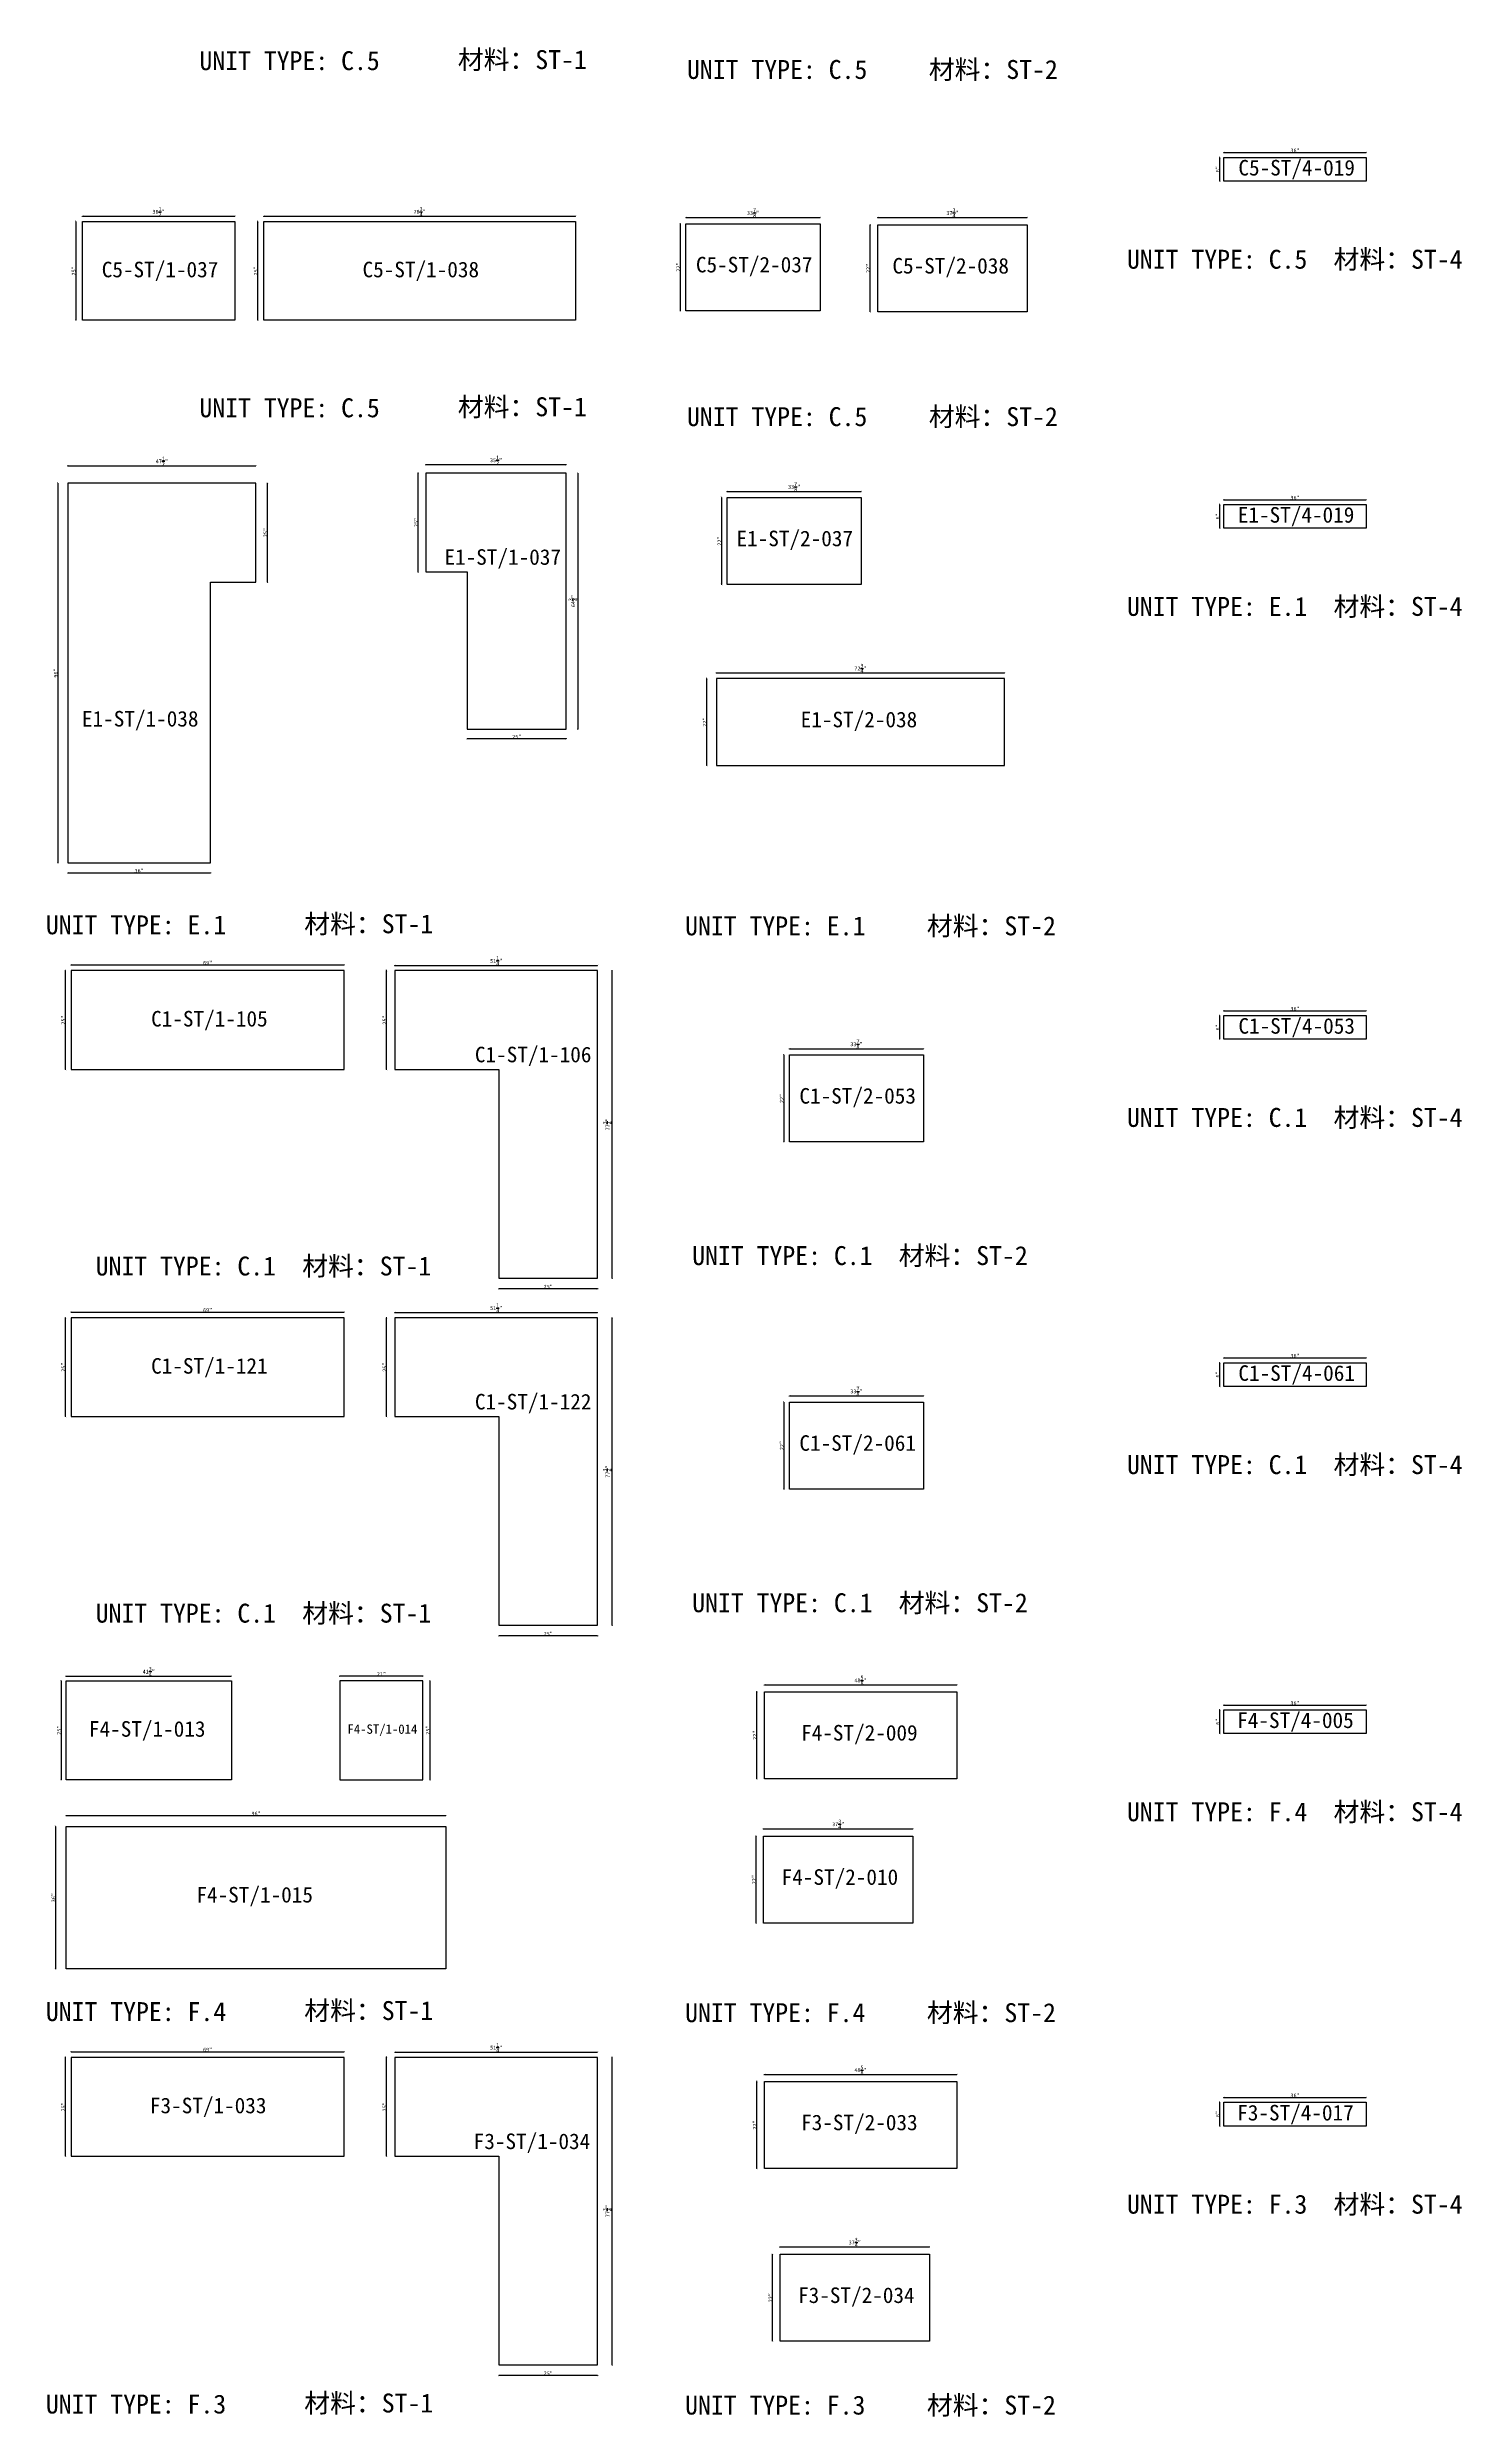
# Model space of a CAD drawing. Header units: millimetres. Extents: x -46962 to 137822, y -48342 to 2116.
# Drawn here: x 52801 to 61882, y -44884 to -29668 of the extents above; entities that cross this region are included whole.
import ezdxf
from ezdxf.enums import TextEntityAlignment as Align

# ---------------------------------------------------------------- set-up
doc = ezdxf.new("R2010")
doc.units = ezdxf.units.MM
doc.layers.add('COUNTERTOP_NUMBER', color=3, linetype='Continuous')
doc.layers.add('COUNTERTOPS', color=7, linetype='Continuous')
doc.styles.add('样式 1', font='')
doc.styles.get('样式 1').set_extended_font_data('NSimSun')
doc.dimstyles.new('副本 ISO-25', dxfattribs={"dimtxt": 25, "dimasz": 10, "dimexe": 1.5, "dimexo": 0.5, "dimtad": 1, "dimlfac": 0.03937, "dimlunit": 5, "dimtxsty": '样式 1', "dimblk": 'ARCHTICK', "dimcen": 2.5, "dimclrd": 256, "dimclrt": 1, "dimazin": 3, "dimtfac": 1, "dimtmove": 0, "dimatfit": 3, "dimfxlon": 1})

msp = doc.modelspace()

# ---------------------------------------------------------------- texts
at = {"style": '样式 1'}
for s, p in [('材料：ST-1', (55436.468, -29807.013)), ('UNIT TYPE: C.5', (53777.181, -29813.668)), ('UNIT TYPE: C.5', (56907.956, -29870.342)), ('材料：ST-2', (58460.681, -29870.342)), ('UNIT TYPE: C.5', (59733.131, -31089.104)), ('材料：ST-4', (61059.412, -31089.104)), ('UNIT TYPE: C.5', (53777.181, -32043.235)), ('材料：ST-1', (55436.468, -32036.58)), ('UNIT TYPE: C.5', (56907.956, -32099.909)), ('材料：ST-2', (58460.681, -32099.909)), ('UNIT TYPE: E.1', (59733.131, -33318.671)), ('材料：ST-4', (61059.412, -33318.671)), ('UNIT TYPE: E.1', (52791.205, -35363.699)), ('材料：ST-1', (54450.492, -35357.044)), ('UNIT TYPE: E.1', (56895.615, -35370.477)), ('材料：ST-2', (58448.34, -35370.477)), ('UNIT TYPE: C.1', (59733.131, -36600.727)), ('材料：ST-4', (61059.412, -36600.727)), ('材料：ST-1', (54437.451, -37554.859)), ('UNIT TYPE: C.1', (56941.256, -37487.905)), ('材料：ST-2', (58267.537, -37487.905)), ('UNIT TYPE: C.1', (53111.17, -37554.859)), ('UNIT TYPE: C.1', (59733.131, -38830.294)), ('材料：ST-4', (61059.412, -38830.294)), ('UNIT TYPE: C.1', (53111.17, -39784.426)), ('材料：ST-1', (54437.451, -39784.426)), ('UNIT TYPE: C.1', (56941.256, -39717.473)), ('材料：ST-2', (58267.537, -39717.473)), ('材料：ST-4', (61059.412, -41059.862)), ('UNIT TYPE: F.4', (59733.131, -41059.862)), ('UNIT TYPE: F.4', (52791.205, -42343.252)), ('材料：ST-1', (54450.492, -42336.597)), ('UNIT TYPE: F.4', (56895.615, -42350.03)), ('材料：ST-2', (58448.34, -42350.03)), ('UNIT TYPE: F.3', (59733.131, -43580.28)), ('材料：ST-4', (61059.412, -43580.28)), ('材料：ST-1', (54450.492, -44857.015)), ('材料：ST-2', (58448.34, -44870.448)), ('UNIT TYPE: F.3', (52791.205, -44863.67)), ('UNIT TYPE: F.3', (56895.615, -44870.448))]:
    msp.add_text(s, height=121.5865, dxfattribs=at).set_placement(p)
at = {"layer": 'COUNTERTOP_NUMBER', "color": 3, "style": '样式 1'}
for s, height, p in [('C5-ST/4-019', 100, (60822.686, -30440.516)), ('C5-ST/1-037', 100, (53524.21, -31094.266)), ('C5-ST/1-038', 100, (55198.864, -31094.266)), ('C5-ST/2-037', 100, (57339.43, -31062.856)), ('C5-ST/2-038', 100, (58601.217, -31070.286)), ('E1-ST/4-019', 100, (60818.832, -32670.083)), ('E1-ST/2-037', 100, (57599.956, -32821.454)), ('E1-ST/1-037', 100, (55724.763, -32940.674)), ('E1-ST/1-038', 100, (53397.246, -33979.381)), ('E1-ST/2-038', 100, (58012.059, -33984.35)), ('C1-ST/1-105', 100, (53841.362, -35905.929)), ('C1-ST/4-053', 100, (60822.686, -35952.139)), ('C1-ST/1-106', 100, (55920.257, -36135.779)), ('C1-ST/2-053', 100, (58003.891, -36401.271)), ('C1-ST/1-121', 100, (53841.362, -38135.496)), ('C1-ST/4-061', 100, (60822.686, -38181.706)), ('C1-ST/1-122', 100, (55920.257, -38365.346)), ('C1-ST/2-061', 100, (58003.891, -38630.838)), ('F4-ST/1-013', 100, (53442.115, -40467.092)), ('F4-ST/1-014', 60, (54952.267, -40468.224)), ('F4-ST/2-009', 100, (58014.756, -40491.633)), ('F4-ST/4-005', 100, (60814.909, -40411.274)), ('F4-ST/2-010', 100, (57889.78, -41418.394)), ('F4-ST/1-015', 100, (54132.115, -41531.884)), ('F3-ST/1-033', 100, (53833.586, -42885.482)), ('F3-ST/4-017', 100, (60814.909, -42931.692)), ('F3-ST/1-034', 100, (55912.481, -43115.332)), ('F3-ST/2-033', 100, (58014.756, -42994.334)), ('F3-ST/2-034', 100, (57995.3, -44103.918))]:
    msp.add_text(s, height=height, dxfattribs=at).set_placement(p, align=Align.MIDDLE_CENTER)

# ---------------------------------------------------------------- blocks, each defined once
blk = doc.blocks.new('_ArchTick')
at = {"color": 0, "linetype": 'ByBlock', "const_width": 0.15}
blk.add_lwpolyline([(-0.5, -0.5), (0.5, 0.5)], dxfattribs=at)
blk = doc.blocks.new('*D1306')
at = {"color": 0, "lineweight": -2, "transparency": 16777216}
for p, q in [((55231, -32349), (55231, -32346)), ((56132, -32349), (56132, -32346))]:
    blk.add_line(p, q, dxfattribs=at)
at = {"lineweight": -2, "transparency": 16777216}
blk.add_line((56132, -32348), (55231, -32348), dxfattribs=at)
at = {"layer": 'Defpoints', "color": 0, "transparency": 16777216}
for p in [(55231, -32348), (55231, -32402), (56132, -32402)]:
    blk.add_point(p, dxfattribs=at)
at = {"lineweight": -2, "transparency": 16777216, "xscale": 10, "yscale": 10, "zscale": 10, "rotation": 180}
blk.add_blockref('_ArchTick', (55231, -32348), dxfattribs=at)
at = {"lineweight": -2, "transparency": 16777216, "xscale": 10, "yscale": 10, "zscale": 10}
blk.add_blockref('_ArchTick', (56132, -32348), dxfattribs=at)
at = {"color": 1, "transparency": 16777216, "insert": (55682, -32319), "char_height": 25, "attachment_point": 5, "style": '样式 1'}
blk.add_mtext('\\A1;35{\\H1x;\\S1/2;}"', dxfattribs=at)
blk = doc.blocks.new('*D1307')
at = {"color": 0, "lineweight": -2, "transparency": 16777216}
for p, q in [((56205, -32402), (56207, -32402)), ((56205, -34047), (56207, -34047))]:
    blk.add_line(p, q, dxfattribs=at)
at = {"lineweight": -2, "transparency": 16777216}
blk.add_line((56206, -32402), (56206, -34047), dxfattribs=at)
at = {"layer": 'Defpoints', "color": 0, "transparency": 16777216}
for p in [(56132, -32402), (56132, -34047), (56206, -34047)]:
    blk.add_point(p, dxfattribs=at)
at = {"lineweight": -2, "transparency": 16777216, "xscale": 10, "yscale": 10, "zscale": 10}
for p, rotation in [((56206, -32402), 90), ((56206, -34047), 270)]:
    blk.add_blockref('_ArchTick', p, dxfattribs=dict(at, rotation=rotation))
at = {"color": 1, "transparency": 16777216, "insert": (56177, -33224), "char_height": 25, "attachment_point": 5, "rotation": 90, "style": '样式 1'}
blk.add_mtext('\\A1;64{\\H1x;\\S3/4;}"', dxfattribs=at)
blk = doc.blocks.new('*D1308')
at = {"color": 0, "lineweight": -2, "transparency": 16777216}
for p, q in [((55497, -34107), (55497, -34109)), ((56132, -34107), (56132, -34109))]:
    blk.add_line(p, q, dxfattribs=at)
at = {"lineweight": -2, "transparency": 16777216}
blk.add_line((56132, -34108), (55497, -34108), dxfattribs=at)
at = {"layer": 'Defpoints', "color": 0, "transparency": 16777216}
for p in [(55497, -34047), (56132, -34047), (55497, -34108)]:
    blk.add_point(p, dxfattribs=at)
at = {"lineweight": -2, "transparency": 16777216, "xscale": 10, "yscale": 10, "zscale": 10, "rotation": 180}
blk.add_blockref('_ArchTick', (55497, -34108), dxfattribs=at)
at = {"lineweight": -2, "transparency": 16777216, "xscale": 10, "yscale": 10, "zscale": 10}
blk.add_blockref('_ArchTick', (56132, -34108), dxfattribs=at)
at = {"color": 1, "transparency": 16777216, "insert": (55815, -34095), "char_height": 25, "attachment_point": 5, "style": '样式 1'}
blk.add_mtext('\\A1;25"', dxfattribs=at)
blk = doc.blocks.new('*D1309')
at = {"color": 0, "lineweight": -2, "transparency": 16777216}
for p, q in [((55183, -32402), (55180, -32402)), ((55183, -33037), (55180, -33037))]:
    blk.add_line(p, q, dxfattribs=at)
at = {"lineweight": -2, "transparency": 16777216}
blk.add_line((55182, -33037), (55182, -32402), dxfattribs=at)
at = {"layer": 'Defpoints', "color": 0, "transparency": 16777216}
for p in [(55182, -32402), (55231, -32402), (55231, -33037)]:
    blk.add_point(p, dxfattribs=at)
at = {"lineweight": -2, "transparency": 16777216, "xscale": 10, "yscale": 10, "zscale": 10}
for p, rotation in [((55182, -32402), 90), ((55182, -33037), 270)]:
    blk.add_blockref('_ArchTick', p, dxfattribs=dict(at, rotation=rotation))
at = {"color": 1, "transparency": 16777216, "insert": (55169, -32719), "char_height": 25, "attachment_point": 5, "rotation": 90, "style": '样式 1'}
blk.add_mtext('\\A1;25"', dxfattribs=at)
blk = doc.blocks.new('*D1310')
at = {"color": 0, "lineweight": -2, "transparency": 16777216}
for p, q in [((52933, -32356), (52933, -32354)), ((54140, -32356), (54140, -32354))]:
    blk.add_line(p, q, dxfattribs=at)
at = {"lineweight": -2, "transparency": 16777216}
blk.add_line((52933, -32355), (54140, -32355), dxfattribs=at)
at = {"layer": 'Defpoints', "color": 0, "transparency": 16777216}
for p in [(54140, -32355), (52933, -32467), (54140, -32467)]:
    blk.add_point(p, dxfattribs=at)
at = {"lineweight": -2, "transparency": 16777216, "xscale": 10, "yscale": 10, "zscale": 10, "rotation": 180}
blk.add_blockref('_ArchTick', (52933, -32355), dxfattribs=at)
at = {"lineweight": -2, "transparency": 16777216, "xscale": 10, "yscale": 10, "zscale": 10}
blk.add_blockref('_ArchTick', (54140, -32355), dxfattribs=at)
at = {"color": 1, "transparency": 16777216, "insert": (53536, -32326), "char_height": 25, "attachment_point": 5, "style": '样式 1'}
blk.add_mtext('\\A1;47{\\H1x;\\S1/2;}"', dxfattribs=at)
blk = doc.blocks.new('*D1311')
at = {"color": 0, "lineweight": -2, "transparency": 16777216}
for p, q in [((52869, -32467), (52867, -32467)), ((52869, -34905), (52867, -34905))]:
    blk.add_line(p, q, dxfattribs=at)
at = {"lineweight": -2, "transparency": 16777216}
blk.add_line((52868, -32467), (52868, -34905), dxfattribs=at)
at = {"layer": 'Defpoints', "color": 0, "transparency": 16777216}
for p in [(52933, -32467), (52868, -34905), (52933, -34905)]:
    blk.add_point(p, dxfattribs=at)
at = {"lineweight": -2, "transparency": 16777216, "xscale": 10, "yscale": 10, "zscale": 10}
for p, rotation in [((52868, -32467), 90), ((52868, -34905), 270)]:
    blk.add_blockref('_ArchTick', p, dxfattribs=dict(at, rotation=rotation))
at = {"color": 1, "transparency": 16777216, "insert": (52855, -33686), "char_height": 25, "attachment_point": 5, "rotation": 90, "style": '样式 1'}
blk.add_mtext('\\A1;96"', dxfattribs=at)
blk = doc.blocks.new('*D1312')
at = {"color": 0, "lineweight": -2, "transparency": 16777216}
for p, q in [((52933, -34968), (52933, -34971)), ((53848, -34968), (53848, -34971))]:
    blk.add_line(p, q, dxfattribs=at)
at = {"lineweight": -2, "transparency": 16777216}
blk.add_line((52933, -34969), (53848, -34969), dxfattribs=at)
at = {"layer": 'Defpoints', "color": 0, "transparency": 16777216}
for p in [(52933, -34905), (53848, -34905), (53848, -34969)]:
    blk.add_point(p, dxfattribs=at)
at = {"lineweight": -2, "transparency": 16777216, "xscale": 10, "yscale": 10, "zscale": 10, "rotation": 180}
blk.add_blockref('_ArchTick', (52933, -34969), dxfattribs=at)
at = {"lineweight": -2, "transparency": 16777216, "xscale": 10, "yscale": 10, "zscale": 10}
blk.add_blockref('_ArchTick', (53848, -34969), dxfattribs=at)
at = {"color": 1, "transparency": 16777216, "insert": (53390, -34956), "char_height": 25, "attachment_point": 5, "style": '样式 1'}
blk.add_mtext('\\A1;36"', dxfattribs=at)
blk = doc.blocks.new('*D1313')
at = {"color": 0, "lineweight": -2, "transparency": 16777216}
for p, q in [((54213, -32467), (54215, -32467)), ((54213, -33102), (54215, -33102))]:
    blk.add_line(p, q, dxfattribs=at)
at = {"lineweight": -2, "transparency": 16777216}
blk.add_line((54214, -33102), (54214, -32467), dxfattribs=at)
at = {"layer": 'Defpoints', "color": 0, "transparency": 16777216}
for p in [(54140, -32467), (54214, -32467), (54140, -33102)]:
    blk.add_point(p, dxfattribs=at)
at = {"lineweight": -2, "transparency": 16777216, "xscale": 10, "yscale": 10, "zscale": 10}
for p, rotation in [((54214, -32467), 90), ((54214, -33102), 270)]:
    blk.add_blockref('_ArchTick', p, dxfattribs=dict(at, rotation=rotation))
at = {"color": 1, "transparency": 16777216, "insert": (54201, -32784), "char_height": 25, "attachment_point": 5, "rotation": 90, "style": '样式 1'}
blk.add_mtext('\\A1;25"', dxfattribs=at)
blk = doc.blocks.new('*D1314')
at = {"color": 0, "lineweight": -2, "transparency": 16777216}
for p, q in [((57166, -32520), (57166, -32518)), ((58026, -32520), (58026, -32518))]:
    blk.add_line(p, q, dxfattribs=at)
at = {"lineweight": -2, "transparency": 16777216}
blk.add_line((57166, -32519), (58026, -32519), dxfattribs=at)
at = {"layer": 'Defpoints', "color": 0, "transparency": 16777216}
for p in [(57166, -32558), (58026, -32519), (58026, -32558)]:
    blk.add_point(p, dxfattribs=at)
at = {"lineweight": -2, "transparency": 16777216, "xscale": 10, "yscale": 10, "zscale": 10, "rotation": 180}
blk.add_blockref('_ArchTick', (57166, -32519), dxfattribs=at)
at = {"lineweight": -2, "transparency": 16777216, "xscale": 10, "yscale": 10, "zscale": 10}
blk.add_blockref('_ArchTick', (58026, -32519), dxfattribs=at)
at = {"color": 1, "transparency": 16777216, "insert": (57596, -32490), "char_height": 25, "attachment_point": 5, "style": '样式 1'}
blk.add_mtext('\\A1;33{\\H1x;\\S7/8;}"', dxfattribs=at)
blk = doc.blocks.new('*D1315')
at = {"color": 0, "lineweight": -2, "transparency": 16777216}
for p, q in [((57130, -32558), (57128, -32558)), ((57130, -33117), (57128, -33117))]:
    blk.add_line(p, q, dxfattribs=at)
at = {"lineweight": -2, "transparency": 16777216}
blk.add_line((57129, -32558), (57129, -33117), dxfattribs=at)
at = {"layer": 'Defpoints', "color": 0, "transparency": 16777216}
for p in [(57166, -32558), (57129, -33117), (57166, -33117)]:
    blk.add_point(p, dxfattribs=at)
at = {"lineweight": -2, "transparency": 16777216, "xscale": 10, "yscale": 10, "zscale": 10}
for p, rotation in [((57129, -32558), 90), ((57129, -33117), 270)]:
    blk.add_blockref('_ArchTick', p, dxfattribs=dict(at, rotation=rotation))
at = {"color": 1, "transparency": 16777216, "insert": (57116, -32838), "char_height": 25, "attachment_point": 5, "rotation": 90, "style": '样式 1'}
blk.add_mtext('\\A1;22"', dxfattribs=at)
blk = doc.blocks.new('*D1370')
at = {"color": 0, "lineweight": -2, "transparency": 16777216}
for p, q in [((57098, -33686), (57098, -33683)), ((58946, -33686), (58946, -33683))]:
    blk.add_line(p, q, dxfattribs=at)
at = {"lineweight": -2, "transparency": 16777216}
blk.add_line((57098, -33685), (58946, -33685), dxfattribs=at)
at = {"layer": 'Defpoints', "color": 0, "transparency": 16777216}
for p in [(57098, -33721), (58946, -33685), (58946, -33721)]:
    blk.add_point(p, dxfattribs=at)
at = {"lineweight": -2, "transparency": 16777216, "xscale": 10, "yscale": 10, "zscale": 10, "rotation": 180}
blk.add_blockref('_ArchTick', (57098, -33685), dxfattribs=at)
at = {"lineweight": -2, "transparency": 16777216, "xscale": 10, "yscale": 10, "zscale": 10}
blk.add_blockref('_ArchTick', (58946, -33685), dxfattribs=at)
at = {"color": 1, "transparency": 16777216, "insert": (58022, -33656), "char_height": 25, "attachment_point": 5, "style": '样式 1'}
blk.add_mtext('\\A1;72{\\H1x;\\S3/4;}"', dxfattribs=at)
blk = doc.blocks.new('*D1371')
at = {"color": 0, "lineweight": -2, "transparency": 16777216}
for p, q in [((57036, -33721), (57034, -33721)), ((57036, -34280), (57034, -34280))]:
    blk.add_line(p, q, dxfattribs=at)
at = {"lineweight": -2, "transparency": 16777216}
blk.add_line((57035, -34280), (57035, -33721), dxfattribs=at)
at = {"layer": 'Defpoints', "color": 0, "transparency": 16777216}
for p in [(57035, -33721), (57098, -33721), (57098, -34280)]:
    blk.add_point(p, dxfattribs=at)
at = {"lineweight": -2, "transparency": 16777216, "xscale": 10, "yscale": 10, "zscale": 10}
for p, rotation in [((57035, -33721), 90), ((57035, -34280), 270)]:
    blk.add_blockref('_ArchTick', p, dxfattribs=dict(at, rotation=rotation))
at = {"color": 1, "transparency": 16777216, "insert": (57022, -34001), "char_height": 25, "attachment_point": 5, "rotation": 90, "style": '样式 1'}
blk.add_mtext('\\A1;22"', dxfattribs=at)
blk = doc.blocks.new('*D1372')
at = {"color": 0, "lineweight": -2, "transparency": 16777216}
for p, q in [((60355, -32574), (60355, -32571)), ((61269, -32574), (61269, -32571))]:
    blk.add_line(p, q, dxfattribs=at)
at = {"lineweight": -2, "transparency": 16777216}
blk.add_line((60355, -32573), (61269, -32573), dxfattribs=at)
at = {"layer": 'Defpoints', "color": 0, "transparency": 16777216}
for p in [(60355, -32604), (61269, -32573), (61269, -32604)]:
    blk.add_point(p, dxfattribs=at)
at = {"lineweight": -2, "transparency": 16777216, "xscale": 10, "yscale": 10, "zscale": 10, "rotation": 180}
blk.add_blockref('_ArchTick', (60355, -32573), dxfattribs=at)
at = {"lineweight": -2, "transparency": 16777216, "xscale": 10, "yscale": 10, "zscale": 10}
blk.add_blockref('_ArchTick', (61269, -32573), dxfattribs=at)
at = {"color": 1, "transparency": 16777216, "insert": (60812, -32560), "char_height": 25, "attachment_point": 5, "style": '样式 1'}
blk.add_mtext('\\A1;36"', dxfattribs=at)
blk = doc.blocks.new('*D1373')
at = {"color": 0, "lineweight": -2, "transparency": 16777216}
for p, q in [((60330, -32604), (60327, -32604)), ((60330, -32756), (60327, -32756))]:
    blk.add_line(p, q, dxfattribs=at)
at = {"lineweight": -2, "transparency": 16777216}
blk.add_line((60329, -32756), (60329, -32604), dxfattribs=at)
at = {"layer": 'Defpoints', "color": 0, "transparency": 16777216}
for p in [(60329, -32604), (60355, -32604), (60355, -32756)]:
    blk.add_point(p, dxfattribs=at)
at = {"lineweight": -2, "transparency": 16777216, "xscale": 10, "yscale": 10, "zscale": 10}
for p, rotation in [((60329, -32604), 90), ((60329, -32756), 270)]:
    blk.add_blockref('_ArchTick', p, dxfattribs=dict(at, rotation=rotation))
at = {"color": 1, "transparency": 16777216, "insert": (60316, -32680), "char_height": 25, "attachment_point": 5, "rotation": 90, "style": '样式 1'}
blk.add_mtext('\\A1;6"', dxfattribs=at)
blk = doc.blocks.new('*D1294')
at = {"color": 0, "lineweight": -2, "transparency": 16777216}
for p, q in [((52918, -35597), (52915, -35597)), ((52918, -36232), (52915, -36232))]:
    blk.add_line(p, q, dxfattribs=at)
at = {"lineweight": -2, "transparency": 16777216}
blk.add_line((52917, -36232), (52917, -35597), dxfattribs=at)
at = {"layer": 'Defpoints', "color": 0, "transparency": 16777216}
for p in [(52917, -35597), (52953, -35597), (52953, -36232)]:
    blk.add_point(p, dxfattribs=at)
at = {"lineweight": -2, "transparency": 16777216, "xscale": 10, "yscale": 10, "zscale": 10}
for p, rotation in [((52917, -35597), 90), ((52917, -36232), 270)]:
    blk.add_blockref('_ArchTick', p, dxfattribs=dict(at, rotation=rotation))
at = {"color": 1, "transparency": 16777216, "insert": (52903, -35914), "char_height": 25, "attachment_point": 5, "rotation": 90, "style": '样式 1'}
blk.add_mtext('\\A1;25"', dxfattribs=at)
blk = doc.blocks.new('*D1295')
at = {"color": 0, "lineweight": -2, "transparency": 16777216}
for p, q in [((52953, -35561), (52953, -35559)), ((54706, -35561), (54706, -35559))]:
    blk.add_line(p, q, dxfattribs=at)
at = {"lineweight": -2, "transparency": 16777216}
blk.add_line((52953, -35560), (54706, -35560), dxfattribs=at)
at = {"layer": 'Defpoints', "color": 0, "transparency": 16777216}
for p in [(52953, -35597), (54706, -35560), (54706, -35597)]:
    blk.add_point(p, dxfattribs=at)
at = {"lineweight": -2, "transparency": 16777216, "xscale": 10, "yscale": 10, "zscale": 10, "rotation": 180}
blk.add_blockref('_ArchTick', (52953, -35560), dxfattribs=at)
at = {"lineweight": -2, "transparency": 16777216, "xscale": 10, "yscale": 10, "zscale": 10}
blk.add_blockref('_ArchTick', (54706, -35560), dxfattribs=at)
at = {"color": 1, "transparency": 16777216, "insert": (53830, -35547), "char_height": 25, "attachment_point": 5, "style": '样式 1'}
blk.add_mtext('\\A1;69"', dxfattribs=at)
blk = doc.blocks.new('*D1296')
at = {"color": 0, "lineweight": -2, "transparency": 16777216}
for p, q in [((55032, -35565), (55032, -35562)), ((56334, -35565), (56334, -35562))]:
    blk.add_line(p, q, dxfattribs=at)
at = {"lineweight": -2, "transparency": 16777216}
blk.add_line((55032, -35564), (56334, -35564), dxfattribs=at)
at = {"layer": 'Defpoints', "color": 0, "transparency": 16777216}
for p in [(55032, -35597), (56334, -35564), (56334, -35597)]:
    blk.add_point(p, dxfattribs=at)
at = {"lineweight": -2, "transparency": 16777216, "xscale": 10, "yscale": 10, "zscale": 10, "rotation": 180}
blk.add_blockref('_ArchTick', (55032, -35564), dxfattribs=at)
at = {"lineweight": -2, "transparency": 16777216, "xscale": 10, "yscale": 10, "zscale": 10}
blk.add_blockref('_ArchTick', (56334, -35564), dxfattribs=at)
at = {"color": 1, "transparency": 16777216, "insert": (55683, -35535), "char_height": 25, "attachment_point": 5, "style": '样式 1'}
blk.add_mtext('\\A1;51{\\H1x;\\S1/4;}"', dxfattribs=at)
blk = doc.blocks.new('*D1297')
at = {"color": 0, "lineweight": -2, "transparency": 16777216}
for p, q in [((54980, -35597), (54977, -35597)), ((54980, -36232), (54977, -36232))]:
    blk.add_line(p, q, dxfattribs=at)
at = {"lineweight": -2, "transparency": 16777216}
blk.add_line((54979, -36232), (54979, -35597), dxfattribs=at)
at = {"layer": 'Defpoints', "color": 0, "transparency": 16777216}
for p in [(54979, -35597), (55032, -35597), (55032, -36232)]:
    blk.add_point(p, dxfattribs=at)
at = {"lineweight": -2, "transparency": 16777216, "xscale": 10, "yscale": 10, "zscale": 10}
for p, rotation in [((54979, -35597), 90), ((54979, -36232), 270)]:
    blk.add_blockref('_ArchTick', p, dxfattribs=dict(at, rotation=rotation))
at = {"color": 1, "transparency": 16777216, "insert": (54966, -35914), "char_height": 25, "attachment_point": 5, "rotation": 90, "style": '样式 1'}
blk.add_mtext('\\A1;25"', dxfattribs=at)
blk = doc.blocks.new('*D1298')
at = {"color": 0, "lineweight": -2, "transparency": 16777216}
for p, q in [((55699, -37639), (55699, -37642)), ((56334, -37639), (56334, -37642))]:
    blk.add_line(p, q, dxfattribs=at)
at = {"lineweight": -2, "transparency": 16777216}
blk.add_line((56334, -37640), (55699, -37640), dxfattribs=at)
at = {"layer": 'Defpoints', "color": 0, "transparency": 16777216}
for p in [(55699, -37572), (56334, -37572), (55699, -37640)]:
    blk.add_point(p, dxfattribs=at)
at = {"lineweight": -2, "transparency": 16777216, "xscale": 10, "yscale": 10, "zscale": 10, "rotation": 180}
blk.add_blockref('_ArchTick', (55699, -37640), dxfattribs=at)
at = {"lineweight": -2, "transparency": 16777216, "xscale": 10, "yscale": 10, "zscale": 10}
blk.add_blockref('_ArchTick', (56334, -37640), dxfattribs=at)
at = {"color": 1, "transparency": 16777216, "insert": (56017, -37627), "char_height": 25, "attachment_point": 5, "style": '样式 1'}
blk.add_mtext('\\A1;25"', dxfattribs=at)
blk = doc.blocks.new('*D1299')
at = {"color": 0, "lineweight": -2, "transparency": 16777216}
for p, q in [((56426, -35597), (56429, -35597)), ((56426, -37572), (56429, -37572))]:
    blk.add_line(p, q, dxfattribs=at)
at = {"lineweight": -2, "transparency": 16777216}
blk.add_line((56427, -37572), (56427, -35597), dxfattribs=at)
at = {"layer": 'Defpoints', "color": 0, "transparency": 16777216}
for p in [(56334, -35597), (56427, -35597), (56334, -37572)]:
    blk.add_point(p, dxfattribs=at)
at = {"lineweight": -2, "transparency": 16777216, "xscale": 10, "yscale": 10, "zscale": 10}
for p, rotation in [((56427, -35597), 90), ((56427, -37572), 270)]:
    blk.add_blockref('_ArchTick', p, dxfattribs=dict(at, rotation=rotation))
at = {"color": 1, "transparency": 16777216, "insert": (56398, -36584), "char_height": 25, "attachment_point": 5, "rotation": 90, "style": '样式 1'}
blk.add_mtext('\\A1;77{\\H1x;\\S3/4;}"', dxfattribs=at)
blk = doc.blocks.new('*D1300')
at = {"color": 0, "lineweight": -2, "transparency": 16777216}
for p, q in [((57566, -36100), (57566, -36097)), ((58426, -36100), (58426, -36097))]:
    blk.add_line(p, q, dxfattribs=at)
at = {"lineweight": -2, "transparency": 16777216}
blk.add_line((57566, -36099), (58426, -36099), dxfattribs=at)
at = {"layer": 'Defpoints', "color": 0, "transparency": 16777216}
for p in [(57566, -36138), (58426, -36099), (58426, -36138)]:
    blk.add_point(p, dxfattribs=at)
at = {"lineweight": -2, "transparency": 16777216, "xscale": 10, "yscale": 10, "zscale": 10, "rotation": 180}
blk.add_blockref('_ArchTick', (57566, -36099), dxfattribs=at)
at = {"lineweight": -2, "transparency": 16777216, "xscale": 10, "yscale": 10, "zscale": 10}
blk.add_blockref('_ArchTick', (58426, -36099), dxfattribs=at)
at = {"color": 1, "transparency": 16777216, "insert": (57996, -36070), "char_height": 25, "attachment_point": 5, "style": '样式 1'}
blk.add_mtext('\\A1;33{\\H1x;\\S7/8;}"', dxfattribs=at)
blk = doc.blocks.new('*D1301')
at = {"color": 0, "lineweight": -2, "transparency": 16777216}
for p, q in [((57530, -36138), (57528, -36138)), ((57530, -36697), (57528, -36697))]:
    blk.add_line(p, q, dxfattribs=at)
at = {"lineweight": -2, "transparency": 16777216}
blk.add_line((57529, -36138), (57529, -36697), dxfattribs=at)
at = {"layer": 'Defpoints', "color": 0, "transparency": 16777216}
for p in [(57566, -36138), (57529, -36697), (57566, -36697)]:
    blk.add_point(p, dxfattribs=at)
at = {"lineweight": -2, "transparency": 16777216, "xscale": 10, "yscale": 10, "zscale": 10}
for p, rotation in [((57529, -36138), 90), ((57529, -36697), 270)]:
    blk.add_blockref('_ArchTick', p, dxfattribs=dict(at, rotation=rotation))
at = {"color": 1, "transparency": 16777216, "insert": (57516, -36418), "char_height": 25, "attachment_point": 5, "rotation": 90, "style": '样式 1'}
blk.add_mtext('\\A1;22"', dxfattribs=at)
blk = doc.blocks.new('*D1302')
at = {"color": 0, "lineweight": -2, "transparency": 16777216}
for p, q in [((60355, -35856), (60355, -35853)), ((61269, -35856), (61269, -35853))]:
    blk.add_line(p, q, dxfattribs=at)
at = {"lineweight": -2, "transparency": 16777216}
blk.add_line((60355, -35855), (61269, -35855), dxfattribs=at)
at = {"layer": 'Defpoints', "color": 0, "transparency": 16777216}
for p in [(60355, -35886), (61269, -35855), (61269, -35886)]:
    blk.add_point(p, dxfattribs=at)
at = {"lineweight": -2, "transparency": 16777216, "xscale": 10, "yscale": 10, "zscale": 10, "rotation": 180}
blk.add_blockref('_ArchTick', (60355, -35855), dxfattribs=at)
at = {"lineweight": -2, "transparency": 16777216, "xscale": 10, "yscale": 10, "zscale": 10}
blk.add_blockref('_ArchTick', (61269, -35855), dxfattribs=at)
at = {"color": 1, "transparency": 16777216, "insert": (60812, -35842), "char_height": 25, "attachment_point": 5, "style": '样式 1'}
blk.add_mtext('\\A1;36"', dxfattribs=at)
blk = doc.blocks.new('*D1303')
at = {"color": 0, "lineweight": -2, "transparency": 16777216}
for p, q in [((60330, -35886), (60327, -35886)), ((60330, -36038), (60327, -36038))]:
    blk.add_line(p, q, dxfattribs=at)
at = {"lineweight": -2, "transparency": 16777216}
blk.add_line((60329, -36038), (60329, -35886), dxfattribs=at)
at = {"layer": 'Defpoints', "color": 0, "transparency": 16777216}
for p in [(60329, -35886), (60355, -35886), (60355, -36038)]:
    blk.add_point(p, dxfattribs=at)
at = {"lineweight": -2, "transparency": 16777216, "xscale": 10, "yscale": 10, "zscale": 10}
for p, rotation in [((60329, -35886), 90), ((60329, -36038), 270)]:
    blk.add_blockref('_ArchTick', p, dxfattribs=dict(at, rotation=rotation))
at = {"color": 1, "transparency": 16777216, "insert": (60316, -35962), "char_height": 25, "attachment_point": 5, "rotation": 90, "style": '样式 1'}
blk.add_mtext('\\A1;6"', dxfattribs=at)
blk = doc.blocks.new('*D1348')
at = {"color": 0, "lineweight": -2, "transparency": 16777216}
for p, q in [((52918, -37826), (52915, -37826)), ((52918, -38461), (52915, -38461))]:
    blk.add_line(p, q, dxfattribs=at)
at = {"lineweight": -2, "transparency": 16777216}
blk.add_line((52917, -38461), (52917, -37826), dxfattribs=at)
at = {"layer": 'Defpoints', "color": 0, "transparency": 16777216}
for p in [(52917, -37826), (52953, -37826), (52953, -38461)]:
    blk.add_point(p, dxfattribs=at)
at = {"lineweight": -2, "transparency": 16777216, "xscale": 10, "yscale": 10, "zscale": 10}
for p, rotation in [((52917, -37826), 90), ((52917, -38461), 270)]:
    blk.add_blockref('_ArchTick', p, dxfattribs=dict(at, rotation=rotation))
at = {"color": 1, "transparency": 16777216, "insert": (52903, -38144), "char_height": 25, "attachment_point": 5, "rotation": 90, "style": '样式 1'}
blk.add_mtext('\\A1;25"', dxfattribs=at)
blk = doc.blocks.new('*D1349')
at = {"color": 0, "lineweight": -2, "transparency": 16777216}
for p, q in [((52953, -37791), (52953, -37788)), ((54706, -37791), (54706, -37788))]:
    blk.add_line(p, q, dxfattribs=at)
at = {"lineweight": -2, "transparency": 16777216}
blk.add_line((52953, -37790), (54706, -37790), dxfattribs=at)
at = {"layer": 'Defpoints', "color": 0, "transparency": 16777216}
for p in [(52953, -37826), (54706, -37790), (54706, -37826)]:
    blk.add_point(p, dxfattribs=at)
at = {"lineweight": -2, "transparency": 16777216, "xscale": 10, "yscale": 10, "zscale": 10, "rotation": 180}
blk.add_blockref('_ArchTick', (52953, -37790), dxfattribs=at)
at = {"lineweight": -2, "transparency": 16777216, "xscale": 10, "yscale": 10, "zscale": 10}
blk.add_blockref('_ArchTick', (54706, -37790), dxfattribs=at)
at = {"color": 1, "transparency": 16777216, "insert": (53830, -37777), "char_height": 25, "attachment_point": 5, "style": '样式 1'}
blk.add_mtext('\\A1;69"', dxfattribs=at)
blk = doc.blocks.new('*D1350')
at = {"color": 0, "lineweight": -2, "transparency": 16777216}
for p, q in [((55032, -37794), (55032, -37792)), ((56334, -37794), (56334, -37792))]:
    blk.add_line(p, q, dxfattribs=at)
at = {"lineweight": -2, "transparency": 16777216}
blk.add_line((55032, -37793), (56334, -37793), dxfattribs=at)
at = {"layer": 'Defpoints', "color": 0, "transparency": 16777216}
for p in [(55032, -37826), (56334, -37793), (56334, -37826)]:
    blk.add_point(p, dxfattribs=at)
at = {"lineweight": -2, "transparency": 16777216, "xscale": 10, "yscale": 10, "zscale": 10, "rotation": 180}
blk.add_blockref('_ArchTick', (55032, -37793), dxfattribs=at)
at = {"lineweight": -2, "transparency": 16777216, "xscale": 10, "yscale": 10, "zscale": 10}
blk.add_blockref('_ArchTick', (56334, -37793), dxfattribs=at)
at = {"color": 1, "transparency": 16777216, "insert": (55683, -37764), "char_height": 25, "attachment_point": 5, "style": '样式 1'}
blk.add_mtext('\\A1;51{\\H1x;\\S1/4;}"', dxfattribs=at)
blk = doc.blocks.new('*D1351')
at = {"color": 0, "lineweight": -2, "transparency": 16777216}
for p, q in [((54980, -37826), (54977, -37826)), ((54980, -38461), (54977, -38461))]:
    blk.add_line(p, q, dxfattribs=at)
at = {"lineweight": -2, "transparency": 16777216}
blk.add_line((54979, -38461), (54979, -37826), dxfattribs=at)
at = {"layer": 'Defpoints', "color": 0, "transparency": 16777216}
for p in [(54979, -37826), (55032, -37826), (55032, -38461)]:
    blk.add_point(p, dxfattribs=at)
at = {"lineweight": -2, "transparency": 16777216, "xscale": 10, "yscale": 10, "zscale": 10}
for p, rotation in [((54979, -37826), 90), ((54979, -38461), 270)]:
    blk.add_blockref('_ArchTick', p, dxfattribs=dict(at, rotation=rotation))
at = {"color": 1, "transparency": 16777216, "insert": (54966, -38144), "char_height": 25, "attachment_point": 5, "rotation": 90, "style": '样式 1'}
blk.add_mtext('\\A1;25"', dxfattribs=at)
blk = doc.blocks.new('*D1352')
at = {"color": 0, "lineweight": -2, "transparency": 16777216}
for p, q in [((55699, -39869), (55699, -39871)), ((56334, -39869), (56334, -39871))]:
    blk.add_line(p, q, dxfattribs=at)
at = {"lineweight": -2, "transparency": 16777216}
blk.add_line((56334, -39870), (55699, -39870), dxfattribs=at)
at = {"layer": 'Defpoints', "color": 0, "transparency": 16777216}
for p in [(55699, -39801), (56334, -39801), (55699, -39870)]:
    blk.add_point(p, dxfattribs=at)
at = {"lineweight": -2, "transparency": 16777216, "xscale": 10, "yscale": 10, "zscale": 10, "rotation": 180}
blk.add_blockref('_ArchTick', (55699, -39870), dxfattribs=at)
at = {"lineweight": -2, "transparency": 16777216, "xscale": 10, "yscale": 10, "zscale": 10}
blk.add_blockref('_ArchTick', (56334, -39870), dxfattribs=at)
at = {"color": 1, "transparency": 16777216, "insert": (56017, -39856), "char_height": 25, "attachment_point": 5, "style": '样式 1'}
blk.add_mtext('\\A1;25"', dxfattribs=at)
blk = doc.blocks.new('*D1353')
at = {"color": 0, "lineweight": -2, "transparency": 16777216}
for p, q in [((56426, -37826), (56429, -37826)), ((56426, -39801), (56429, -39801))]:
    blk.add_line(p, q, dxfattribs=at)
at = {"lineweight": -2, "transparency": 16777216}
blk.add_line((56427, -39801), (56427, -37826), dxfattribs=at)
at = {"layer": 'Defpoints', "color": 0, "transparency": 16777216}
for p in [(56334, -37826), (56427, -37826), (56334, -39801)]:
    blk.add_point(p, dxfattribs=at)
at = {"lineweight": -2, "transparency": 16777216, "xscale": 10, "yscale": 10, "zscale": 10}
for p, rotation in [((56427, -37826), 90), ((56427, -39801), 270)]:
    blk.add_blockref('_ArchTick', p, dxfattribs=dict(at, rotation=rotation))
at = {"color": 1, "transparency": 16777216, "insert": (56398, -38814), "char_height": 25, "attachment_point": 5, "rotation": 90, "style": '样式 1'}
blk.add_mtext('\\A1;77{\\H1x;\\S3/4;}"', dxfattribs=at)
blk = doc.blocks.new('*D1354')
at = {"color": 0, "lineweight": -2, "transparency": 16777216}
for p, q in [((57566, -38329), (57566, -38327)), ((58426, -38329), (58426, -38327))]:
    blk.add_line(p, q, dxfattribs=at)
at = {"lineweight": -2, "transparency": 16777216}
blk.add_line((57566, -38328), (58426, -38328), dxfattribs=at)
at = {"layer": 'Defpoints', "color": 0, "transparency": 16777216}
for p in [(58426, -38328), (57566, -38368), (58426, -38368)]:
    blk.add_point(p, dxfattribs=at)
at = {"lineweight": -2, "transparency": 16777216, "xscale": 10, "yscale": 10, "zscale": 10, "rotation": 180}
blk.add_blockref('_ArchTick', (57566, -38328), dxfattribs=at)
at = {"lineweight": -2, "transparency": 16777216, "xscale": 10, "yscale": 10, "zscale": 10}
blk.add_blockref('_ArchTick', (58426, -38328), dxfattribs=at)
at = {"color": 1, "transparency": 16777216, "insert": (57996, -38299), "char_height": 25, "attachment_point": 5, "style": '样式 1'}
blk.add_mtext('\\A1;33{\\H1x;\\S7/8;}"', dxfattribs=at)
blk = doc.blocks.new('*D1355')
at = {"color": 0, "lineweight": -2, "transparency": 16777216}
for p, q in [((57530, -38368), (57528, -38368)), ((57530, -38927), (57528, -38927))]:
    blk.add_line(p, q, dxfattribs=at)
at = {"lineweight": -2, "transparency": 16777216}
blk.add_line((57529, -38368), (57529, -38927), dxfattribs=at)
at = {"layer": 'Defpoints', "color": 0, "transparency": 16777216}
for p in [(57566, -38368), (57529, -38927), (57566, -38927)]:
    blk.add_point(p, dxfattribs=at)
at = {"lineweight": -2, "transparency": 16777216, "xscale": 10, "yscale": 10, "zscale": 10}
for p, rotation in [((57529, -38368), 90), ((57529, -38927), 270)]:
    blk.add_blockref('_ArchTick', p, dxfattribs=dict(at, rotation=rotation))
at = {"color": 1, "transparency": 16777216, "insert": (57516, -38647), "char_height": 25, "attachment_point": 5, "rotation": 90, "style": '样式 1'}
blk.add_mtext('\\A1;22"', dxfattribs=at)
blk = doc.blocks.new('*D1356')
at = {"color": 0, "lineweight": -2, "transparency": 16777216}
for p, q in [((60355, -38085), (60355, -38083)), ((61269, -38085), (61269, -38083))]:
    blk.add_line(p, q, dxfattribs=at)
at = {"lineweight": -2, "transparency": 16777216}
blk.add_line((60355, -38084), (61269, -38084), dxfattribs=at)
at = {"layer": 'Defpoints', "color": 0, "transparency": 16777216}
for p in [(60355, -38115), (61269, -38084), (61269, -38115)]:
    blk.add_point(p, dxfattribs=at)
at = {"lineweight": -2, "transparency": 16777216, "xscale": 10, "yscale": 10, "zscale": 10, "rotation": 180}
blk.add_blockref('_ArchTick', (60355, -38084), dxfattribs=at)
at = {"lineweight": -2, "transparency": 16777216, "xscale": 10, "yscale": 10, "zscale": 10}
blk.add_blockref('_ArchTick', (61269, -38084), dxfattribs=at)
at = {"color": 1, "transparency": 16777216, "insert": (60812, -38071), "char_height": 25, "attachment_point": 5, "style": '样式 1'}
blk.add_mtext('\\A1;36"', dxfattribs=at)
blk = doc.blocks.new('*D1357')
at = {"color": 0, "lineweight": -2, "transparency": 16777216}
for p, q in [((60330, -38115), (60327, -38115)), ((60330, -38268), (60327, -38268))]:
    blk.add_line(p, q, dxfattribs=at)
at = {"lineweight": -2, "transparency": 16777216}
blk.add_line((60329, -38268), (60329, -38115), dxfattribs=at)
at = {"layer": 'Defpoints', "color": 0, "transparency": 16777216}
for p in [(60329, -38115), (60355, -38115), (60355, -38268)]:
    blk.add_point(p, dxfattribs=at)
at = {"lineweight": -2, "transparency": 16777216, "xscale": 10, "yscale": 10, "zscale": 10}
for p, rotation in [((60329, -38115), 90), ((60329, -38268), 270)]:
    blk.add_blockref('_ArchTick', p, dxfattribs=dict(at, rotation=rotation))
at = {"color": 1, "transparency": 16777216, "insert": (60316, -38191), "char_height": 25, "attachment_point": 5, "rotation": 90, "style": '样式 1'}
blk.add_mtext('\\A1;6"', dxfattribs=at)
blk = doc.blocks.new('*D1358')
at = {"color": 0, "lineweight": -2, "transparency": 16777216}
for p, q in [((52922, -40130), (52922, -40127)), ((53982, -40130), (53982, -40127))]:
    blk.add_line(p, q, dxfattribs=at)
at = {"lineweight": -2, "transparency": 16777216}
blk.add_line((52922, -40129), (53982, -40129), dxfattribs=at)
at = {"layer": 'Defpoints', "color": 0, "transparency": 16777216}
for p in [(52922, -40158), (53982, -40129), (53982, -40158)]:
    blk.add_point(p, dxfattribs=at)
at = {"lineweight": -2, "transparency": 16777216, "xscale": 10, "yscale": 10, "zscale": 10, "rotation": 180}
blk.add_blockref('_ArchTick', (52922, -40129), dxfattribs=at)
at = {"lineweight": -2, "transparency": 16777216, "xscale": 10, "yscale": 10, "zscale": 10}
blk.add_blockref('_ArchTick', (53982, -40129), dxfattribs=at)
at = {"color": 1, "transparency": 16777216, "insert": (53452, -40099), "char_height": 25, "attachment_point": 5, "style": '样式 1'}
blk.add_mtext('\\A1;41{\\H1x;\\S3/4;}"', dxfattribs=at)
blk = doc.blocks.new('*D1359')
at = {"color": 0, "lineweight": -2, "transparency": 16777216}
for p, q in [((52890, -40158), (52888, -40158)), ((52890, -40793), (52888, -40793))]:
    blk.add_line(p, q, dxfattribs=at)
at = {"lineweight": -2, "transparency": 16777216}
blk.add_line((52889, -40158), (52889, -40793), dxfattribs=at)
at = {"layer": 'Defpoints', "color": 0, "transparency": 16777216}
for p in [(52922, -40158), (52889, -40793), (52922, -40793)]:
    blk.add_point(p, dxfattribs=at)
at = {"lineweight": -2, "transparency": 16777216, "xscale": 10, "yscale": 10, "zscale": 10}
for p, rotation in [((52889, -40158), 90), ((52889, -40793), 270)]:
    blk.add_blockref('_ArchTick', p, dxfattribs=dict(at, rotation=rotation))
at = {"color": 1, "transparency": 16777216, "insert": (52876, -40475), "char_height": 25, "attachment_point": 5, "rotation": 90, "style": '样式 1'}
blk.add_mtext('\\A1;25"', dxfattribs=at)
blk = doc.blocks.new('*D1360')
at = {"color": 0, "lineweight": -2, "transparency": 16777216}
for p, q in [((54679, -40130), (54679, -40127)), ((55212, -40130), (55212, -40127))]:
    blk.add_line(p, q, dxfattribs=at)
at = {"lineweight": -2, "transparency": 16777216}
blk.add_line((55212, -40129), (54679, -40129), dxfattribs=at)
at = {"layer": 'Defpoints', "color": 0, "transparency": 16777216}
for p in [(54679, -40129), (54679, -40158), (55212, -40158)]:
    blk.add_point(p, dxfattribs=at)
at = {"lineweight": -2, "transparency": 16777216, "xscale": 10, "yscale": 10, "zscale": 10, "rotation": 180}
blk.add_blockref('_ArchTick', (54679, -40129), dxfattribs=at)
at = {"lineweight": -2, "transparency": 16777216, "xscale": 10, "yscale": 10, "zscale": 10}
blk.add_blockref('_ArchTick', (55212, -40129), dxfattribs=at)
at = {"color": 1, "transparency": 16777216, "insert": (54946, -40115), "char_height": 25, "attachment_point": 5, "style": '样式 1'}
blk.add_mtext('\\A1;21"', dxfattribs=at)
blk = doc.blocks.new('*D1361')
at = {"color": 0, "lineweight": -2, "transparency": 16777216}
for p, q in [((55256, -40158), (55259, -40158)), ((55256, -40793), (55259, -40793))]:
    blk.add_line(p, q, dxfattribs=at)
at = {"lineweight": -2, "transparency": 16777216}
blk.add_line((55257, -40158), (55257, -40793), dxfattribs=at)
at = {"layer": 'Defpoints', "color": 0, "transparency": 16777216}
for p in [(55212, -40158), (55212, -40793), (55257, -40793)]:
    blk.add_point(p, dxfattribs=at)
at = {"lineweight": -2, "transparency": 16777216, "xscale": 10, "yscale": 10, "zscale": 10}
for p, rotation in [((55257, -40158), 90), ((55257, -40793), 270)]:
    blk.add_blockref('_ArchTick', p, dxfattribs=dict(at, rotation=rotation))
at = {"color": 1, "transparency": 16777216, "insert": (55244, -40475), "char_height": 25, "attachment_point": 5, "rotation": 90, "style": '样式 1'}
blk.add_mtext('\\A1;25"', dxfattribs=at)
blk = doc.blocks.new('*D1362')
at = {"color": 0, "lineweight": -2, "transparency": 16777216}
for p, q in [((52922, -41025), (52922, -41023)), ((55360, -41025), (55360, -41023))]:
    blk.add_line(p, q, dxfattribs=at)
at = {"lineweight": -2, "transparency": 16777216}
blk.add_line((52922, -41024), (55360, -41024), dxfattribs=at)
at = {"layer": 'Defpoints', "color": 0, "transparency": 16777216}
for p in [(55360, -41024), (52922, -41093), (55360, -41093)]:
    blk.add_point(p, dxfattribs=at)
at = {"lineweight": -2, "transparency": 16777216, "xscale": 10, "yscale": 10, "zscale": 10, "rotation": 180}
blk.add_blockref('_ArchTick', (52922, -41024), dxfattribs=at)
at = {"lineweight": -2, "transparency": 16777216, "xscale": 10, "yscale": 10, "zscale": 10}
blk.add_blockref('_ArchTick', (55360, -41024), dxfattribs=at)
at = {"color": 1, "transparency": 16777216, "insert": (54141, -41011), "char_height": 25, "attachment_point": 5, "style": '样式 1'}
blk.add_mtext('\\A1;96"', dxfattribs=at)
blk = doc.blocks.new('*D1363')
at = {"color": 0, "lineweight": -2, "transparency": 16777216}
for p, q in [((52854, -41093), (52852, -41093)), ((52854, -42008), (52852, -42008))]:
    blk.add_line(p, q, dxfattribs=at)
at = {"lineweight": -2, "transparency": 16777216}
blk.add_line((52853, -41093), (52853, -42008), dxfattribs=at)
at = {"layer": 'Defpoints', "color": 0, "transparency": 16777216}
for p in [(52922, -41093), (52853, -42008), (52922, -42008)]:
    blk.add_point(p, dxfattribs=at)
at = {"lineweight": -2, "transparency": 16777216, "xscale": 10, "yscale": 10, "zscale": 10}
for p, rotation in [((52853, -41093), 90), ((52853, -42008), 270)]:
    blk.add_blockref('_ArchTick', p, dxfattribs=dict(at, rotation=rotation))
at = {"color": 1, "transparency": 16777216, "insert": (52840, -41551), "char_height": 25, "attachment_point": 5, "rotation": 90, "style": '样式 1'}
blk.add_mtext('\\A1;36"', dxfattribs=at)
blk = doc.blocks.new('*D1364')
at = {"color": 0, "lineweight": -2, "transparency": 16777216}
for p, q in [((57405, -40185), (57405, -40183)), ((58640, -40185), (58640, -40183))]:
    blk.add_line(p, q, dxfattribs=at)
at = {"lineweight": -2, "transparency": 16777216}
blk.add_line((57405, -40184), (58640, -40184), dxfattribs=at)
at = {"layer": 'Defpoints', "color": 0, "transparency": 16777216}
for p in [(57405, -40229), (58640, -40184), (58640, -40229)]:
    blk.add_point(p, dxfattribs=at)
at = {"lineweight": -2, "transparency": 16777216, "xscale": 10, "yscale": 10, "zscale": 10, "rotation": 180}
blk.add_blockref('_ArchTick', (57405, -40184), dxfattribs=at)
at = {"lineweight": -2, "transparency": 16777216, "xscale": 10, "yscale": 10, "zscale": 10}
blk.add_blockref('_ArchTick', (58640, -40184), dxfattribs=at)
at = {"color": 1, "transparency": 16777216, "insert": (58022, -40155), "char_height": 25, "attachment_point": 5, "style": '样式 1'}
blk.add_mtext('\\A1;48{\\H1x;\\S5/8;}"', dxfattribs=at)
blk = doc.blocks.new('*D1365')
at = {"color": 0, "lineweight": -2, "transparency": 16777216}
for p, q in [((57358, -40229), (57355, -40229)), ((57358, -40787), (57355, -40787))]:
    blk.add_line(p, q, dxfattribs=at)
at = {"lineweight": -2, "transparency": 16777216}
blk.add_line((57357, -40787), (57357, -40229), dxfattribs=at)
at = {"layer": 'Defpoints', "color": 0, "transparency": 16777216}
for p in [(57357, -40229), (57405, -40229), (57405, -40787)]:
    blk.add_point(p, dxfattribs=at)
at = {"lineweight": -2, "transparency": 16777216, "xscale": 10, "yscale": 10, "zscale": 10}
for p, rotation in [((57357, -40229), 90), ((57357, -40787), 270)]:
    blk.add_blockref('_ArchTick', p, dxfattribs=dict(at, rotation=rotation))
at = {"color": 1, "transparency": 16777216, "insert": (57344, -40508), "char_height": 25, "attachment_point": 5, "rotation": 90, "style": '样式 1'}
blk.add_mtext('\\A1;22"', dxfattribs=at)
blk = doc.blocks.new('*D1366')
at = {"color": 0, "lineweight": -2, "transparency": 16777216}
for p, q in [((57400, -41110), (57400, -41107)), ((58359, -41110), (58359, -41107))]:
    blk.add_line(p, q, dxfattribs=at)
at = {"lineweight": -2, "transparency": 16777216}
blk.add_line((57400, -41109), (58359, -41109), dxfattribs=at)
at = {"layer": 'Defpoints', "color": 0, "transparency": 16777216}
for p in [(57400, -41155), (58359, -41109), (58359, -41155)]:
    blk.add_point(p, dxfattribs=at)
at = {"lineweight": -2, "transparency": 16777216, "xscale": 10, "yscale": 10, "zscale": 10, "rotation": 180}
blk.add_blockref('_ArchTick', (57400, -41109), dxfattribs=at)
at = {"lineweight": -2, "transparency": 16777216, "xscale": 10, "yscale": 10, "zscale": 10}
blk.add_blockref('_ArchTick', (58359, -41109), dxfattribs=at)
at = {"color": 1, "transparency": 16777216, "insert": (57879, -41079), "char_height": 25, "attachment_point": 5, "style": '样式 1'}
blk.add_mtext('\\A1;37{\\H1x;\\S3/4;}"', dxfattribs=at)
blk = doc.blocks.new('*D1367')
at = {"color": 0, "lineweight": -2, "transparency": 16777216}
for p, q in [((57353, -41155), (57350, -41155)), ((57353, -41714), (57350, -41714))]:
    blk.add_line(p, q, dxfattribs=at)
at = {"lineweight": -2, "transparency": 16777216}
blk.add_line((57352, -41714), (57352, -41155), dxfattribs=at)
at = {"layer": 'Defpoints', "color": 0, "transparency": 16777216}
for p in [(57352, -41155), (57400, -41155), (57400, -41714)]:
    blk.add_point(p, dxfattribs=at)
at = {"lineweight": -2, "transparency": 16777216, "xscale": 10, "yscale": 10, "zscale": 10}
for p, rotation in [((57352, -41155), 90), ((57352, -41714), 270)]:
    blk.add_blockref('_ArchTick', p, dxfattribs=dict(at, rotation=rotation))
at = {"color": 1, "transparency": 16777216, "insert": (57338, -41435), "char_height": 25, "attachment_point": 5, "rotation": 90, "style": '样式 1'}
blk.add_mtext('\\A1;22"', dxfattribs=at)
blk = doc.blocks.new('*D1368')
at = {"color": 0, "lineweight": -2, "transparency": 16777216}
for p, q in [((60355, -40315), (60355, -40312)), ((61269, -40315), (61269, -40312))]:
    blk.add_line(p, q, dxfattribs=at)
at = {"lineweight": -2, "transparency": 16777216}
blk.add_line((60355, -40314), (61269, -40314), dxfattribs=at)
at = {"layer": 'Defpoints', "color": 0, "transparency": 16777216}
for p in [(61269, -40314), (60355, -40345), (61269, -40345)]:
    blk.add_point(p, dxfattribs=at)
at = {"lineweight": -2, "transparency": 16777216, "xscale": 10, "yscale": 10, "zscale": 10, "rotation": 180}
blk.add_blockref('_ArchTick', (60355, -40314), dxfattribs=at)
at = {"lineweight": -2, "transparency": 16777216, "xscale": 10, "yscale": 10, "zscale": 10}
blk.add_blockref('_ArchTick', (61269, -40314), dxfattribs=at)
at = {"color": 1, "transparency": 16777216, "insert": (60812, -40301), "char_height": 25, "attachment_point": 5, "style": '样式 1'}
blk.add_mtext('\\A1;36"', dxfattribs=at)
blk = doc.blocks.new('*D1369')
at = {"color": 0, "lineweight": -2, "transparency": 16777216}
for p, q in [((60330, -40345), (60327, -40345)), ((60330, -40497), (60327, -40497))]:
    blk.add_line(p, q, dxfattribs=at)
at = {"lineweight": -2, "transparency": 16777216}
blk.add_line((60329, -40497), (60329, -40345), dxfattribs=at)
at = {"layer": 'Defpoints', "color": 0, "transparency": 16777216}
for p in [(60329, -40345), (60355, -40345), (60355, -40497)]:
    blk.add_point(p, dxfattribs=at)
at = {"lineweight": -2, "transparency": 16777216, "xscale": 10, "yscale": 10, "zscale": 10}
for p, rotation in [((60329, -40345), 90), ((60329, -40497), 270)]:
    blk.add_blockref('_ArchTick', p, dxfattribs=dict(at, rotation=rotation))
at = {"color": 1, "transparency": 16777216, "insert": (60316, -40421), "char_height": 25, "attachment_point": 5, "rotation": 90, "style": '样式 1'}
blk.add_mtext('\\A1;6"', dxfattribs=at)
blk = doc.blocks.new('*D1092')
at = {"color": 0, "lineweight": -2, "transparency": 16777216}
for p, q in [((52918, -42576), (52915, -42576)), ((52918, -43211), (52915, -43211))]:
    blk.add_line(p, q, dxfattribs=at)
at = {"lineweight": -2, "transparency": 16777216}
blk.add_line((52917, -43211), (52917, -42576), dxfattribs=at)
at = {"layer": 'Defpoints', "color": 0, "transparency": 16777216}
for p in [(52917, -42576), (52953, -42576), (52953, -43211)]:
    blk.add_point(p, dxfattribs=at)
at = {"lineweight": -2, "transparency": 16777216, "xscale": 10, "yscale": 10, "zscale": 10}
for p, rotation in [((52917, -42576), 90), ((52917, -43211), 270)]:
    blk.add_blockref('_ArchTick', p, dxfattribs=dict(at, rotation=rotation))
at = {"color": 1, "transparency": 16777216, "insert": (52903, -42894), "char_height": 25, "attachment_point": 5, "rotation": 90, "style": '样式 1'}
blk.add_mtext('\\A1;25"', dxfattribs=at)
blk = doc.blocks.new('*D1093')
at = {"color": 0, "lineweight": -2, "transparency": 16777216}
for p, q in [((52953, -42541), (52953, -42538)), ((54706, -42541), (54706, -42538))]:
    blk.add_line(p, q, dxfattribs=at)
at = {"lineweight": -2, "transparency": 16777216}
blk.add_line((52953, -42540), (54706, -42540), dxfattribs=at)
at = {"layer": 'Defpoints', "color": 0, "transparency": 16777216}
for p in [(52953, -42576), (54706, -42540), (54706, -42576)]:
    blk.add_point(p, dxfattribs=at)
at = {"lineweight": -2, "transparency": 16777216, "xscale": 10, "yscale": 10, "zscale": 10, "rotation": 180}
blk.add_blockref('_ArchTick', (52953, -42540), dxfattribs=at)
at = {"lineweight": -2, "transparency": 16777216, "xscale": 10, "yscale": 10, "zscale": 10}
blk.add_blockref('_ArchTick', (54706, -42540), dxfattribs=at)
at = {"color": 1, "transparency": 16777216, "insert": (53830, -42527), "char_height": 25, "attachment_point": 5, "style": '样式 1'}
blk.add_mtext('\\A1;69"', dxfattribs=at)
blk = doc.blocks.new('*D1094')
at = {"color": 0, "lineweight": -2, "transparency": 16777216}
for p, q in [((55032, -42544), (55032, -42542)), ((56334, -42544), (56334, -42542))]:
    blk.add_line(p, q, dxfattribs=at)
at = {"lineweight": -2, "transparency": 16777216}
blk.add_line((55032, -42543), (56334, -42543), dxfattribs=at)
at = {"layer": 'Defpoints', "color": 0, "transparency": 16777216}
for p in [(55032, -42576), (56334, -42543), (56334, -42576)]:
    blk.add_point(p, dxfattribs=at)
at = {"lineweight": -2, "transparency": 16777216, "xscale": 10, "yscale": 10, "zscale": 10, "rotation": 180}
blk.add_blockref('_ArchTick', (55032, -42543), dxfattribs=at)
at = {"lineweight": -2, "transparency": 16777216, "xscale": 10, "yscale": 10, "zscale": 10}
blk.add_blockref('_ArchTick', (56334, -42543), dxfattribs=at)
at = {"color": 1, "transparency": 16777216, "insert": (55683, -42514), "char_height": 25, "attachment_point": 5, "style": '样式 1'}
blk.add_mtext('\\A1;51{\\H1x;\\S1/4;}"', dxfattribs=at)
blk = doc.blocks.new('*D1374')
at = {"color": 0, "lineweight": -2, "transparency": 16777216}
for p, q in [((54980, -42576), (54977, -42576)), ((54980, -43211), (54977, -43211))]:
    blk.add_line(p, q, dxfattribs=at)
at = {"lineweight": -2, "transparency": 16777216}
blk.add_line((54979, -43211), (54979, -42576), dxfattribs=at)
at = {"layer": 'Defpoints', "color": 0, "transparency": 16777216}
for p in [(54979, -42576), (55032, -42576), (55032, -43211)]:
    blk.add_point(p, dxfattribs=at)
at = {"lineweight": -2, "transparency": 16777216, "xscale": 10, "yscale": 10, "zscale": 10}
for p, rotation in [((54979, -42576), 90), ((54979, -43211), 270)]:
    blk.add_blockref('_ArchTick', p, dxfattribs=dict(at, rotation=rotation))
at = {"color": 1, "transparency": 16777216, "insert": (54966, -42894), "char_height": 25, "attachment_point": 5, "rotation": 90, "style": '样式 1'}
blk.add_mtext('\\A1;25"', dxfattribs=at)
blk = doc.blocks.new('*D1375')
at = {"color": 0, "lineweight": -2, "transparency": 16777216}
for p, q in [((55699, -44619), (55699, -44621)), ((56334, -44619), (56334, -44621))]:
    blk.add_line(p, q, dxfattribs=at)
at = {"lineweight": -2, "transparency": 16777216}
blk.add_line((56334, -44620), (55699, -44620), dxfattribs=at)
at = {"layer": 'Defpoints', "color": 0, "transparency": 16777216}
for p in [(55699, -44551), (56334, -44551), (55699, -44620)]:
    blk.add_point(p, dxfattribs=at)
at = {"lineweight": -2, "transparency": 16777216, "xscale": 10, "yscale": 10, "zscale": 10, "rotation": 180}
blk.add_blockref('_ArchTick', (55699, -44620), dxfattribs=at)
at = {"lineweight": -2, "transparency": 16777216, "xscale": 10, "yscale": 10, "zscale": 10}
blk.add_blockref('_ArchTick', (56334, -44620), dxfattribs=at)
at = {"color": 1, "transparency": 16777216, "insert": (56017, -44606), "char_height": 25, "attachment_point": 5, "style": '样式 1'}
blk.add_mtext('\\A1;25"', dxfattribs=at)
blk = doc.blocks.new('*D1376')
at = {"color": 0, "lineweight": -2, "transparency": 16777216}
for p, q in [((56426, -42576), (56429, -42576)), ((56426, -44551), (56429, -44551))]:
    blk.add_line(p, q, dxfattribs=at)
at = {"lineweight": -2, "transparency": 16777216}
blk.add_line((56427, -44551), (56427, -42576), dxfattribs=at)
at = {"layer": 'Defpoints', "color": 0, "transparency": 16777216}
for p in [(56334, -42576), (56427, -42576), (56334, -44551)]:
    blk.add_point(p, dxfattribs=at)
at = {"lineweight": -2, "transparency": 16777216, "xscale": 10, "yscale": 10, "zscale": 10}
for p, rotation in [((56427, -42576), 90), ((56427, -44551), 270)]:
    blk.add_blockref('_ArchTick', p, dxfattribs=dict(at, rotation=rotation))
at = {"color": 1, "transparency": 16777216, "insert": (56398, -43564), "char_height": 25, "attachment_point": 5, "rotation": 90, "style": '样式 1'}
blk.add_mtext('\\A1;77{\\H1x;\\S3/4;}"', dxfattribs=at)
blk = doc.blocks.new('*D1377')
at = {"color": 0, "lineweight": -2, "transparency": 16777216}
for p, q in [((57405, -42688), (57405, -42685)), ((58640, -42688), (58640, -42685))]:
    blk.add_line(p, q, dxfattribs=at)
at = {"lineweight": -2, "transparency": 16777216}
blk.add_line((57405, -42687), (58640, -42687), dxfattribs=at)
at = {"layer": 'Defpoints', "color": 0, "transparency": 16777216}
for p in [(57405, -42731), (58640, -42687), (58640, -42731)]:
    blk.add_point(p, dxfattribs=at)
at = {"lineweight": -2, "transparency": 16777216, "xscale": 10, "yscale": 10, "zscale": 10, "rotation": 180}
blk.add_blockref('_ArchTick', (57405, -42687), dxfattribs=at)
at = {"lineweight": -2, "transparency": 16777216, "xscale": 10, "yscale": 10, "zscale": 10}
blk.add_blockref('_ArchTick', (58640, -42687), dxfattribs=at)
at = {"color": 1, "transparency": 16777216, "insert": (58022, -42658), "char_height": 25, "attachment_point": 5, "style": '样式 1'}
blk.add_mtext('\\A1;48{\\H1x;\\S5/8;}"', dxfattribs=at)
blk = doc.blocks.new('*D1378')
at = {"color": 0, "lineweight": -2, "transparency": 16777216}
for p, q in [((57358, -42731), (57355, -42731)), ((57358, -43290), (57355, -43290))]:
    blk.add_line(p, q, dxfattribs=at)
at = {"lineweight": -2, "transparency": 16777216}
blk.add_line((57357, -43290), (57357, -42731), dxfattribs=at)
at = {"layer": 'Defpoints', "color": 0, "transparency": 16777216}
for p in [(57357, -42731), (57405, -42731), (57405, -43290)]:
    blk.add_point(p, dxfattribs=at)
at = {"lineweight": -2, "transparency": 16777216, "xscale": 10, "yscale": 10, "zscale": 10}
for p, rotation in [((57357, -42731), 90), ((57357, -43290), 270)]:
    blk.add_blockref('_ArchTick', p, dxfattribs=dict(at, rotation=rotation))
at = {"color": 1, "transparency": 16777216, "insert": (57344, -43011), "char_height": 25, "attachment_point": 5, "rotation": 90, "style": '样式 1'}
blk.add_mtext('\\A1;22"', dxfattribs=at)
blk = doc.blocks.new('*D1379')
at = {"color": 0, "lineweight": -2, "transparency": 16777216}
for p, q in [((57505, -43795), (57505, -43793)), ((58464, -43795), (58464, -43793))]:
    blk.add_line(p, q, dxfattribs=at)
at = {"lineweight": -2, "transparency": 16777216}
blk.add_line((57505, -43794), (58464, -43794), dxfattribs=at)
at = {"layer": 'Defpoints', "color": 0, "transparency": 16777216}
for p in [(58464, -43794), (57505, -43841), (58464, -43841)]:
    blk.add_point(p, dxfattribs=at)
at = {"lineweight": -2, "transparency": 16777216, "xscale": 10, "yscale": 10, "zscale": 10, "rotation": 180}
blk.add_blockref('_ArchTick', (57505, -43794), dxfattribs=at)
at = {"lineweight": -2, "transparency": 16777216, "xscale": 10, "yscale": 10, "zscale": 10}
blk.add_blockref('_ArchTick', (58464, -43794), dxfattribs=at)
at = {"color": 1, "transparency": 16777216, "insert": (57985, -43765), "char_height": 25, "attachment_point": 5, "style": '样式 1'}
blk.add_mtext('\\A1;37{\\H1x;\\S3/4;}"', dxfattribs=at)
blk = doc.blocks.new('*D1380')
at = {"color": 0, "lineweight": -2, "transparency": 16777216}
for p, q in [((57458, -43841), (57456, -43841)), ((57458, -44400), (57456, -44400))]:
    blk.add_line(p, q, dxfattribs=at)
at = {"lineweight": -2, "transparency": 16777216}
blk.add_line((57457, -44400), (57457, -43841), dxfattribs=at)
at = {"layer": 'Defpoints', "color": 0, "transparency": 16777216}
for p in [(57457, -43841), (57505, -43841), (57505, -44400)]:
    blk.add_point(p, dxfattribs=at)
at = {"lineweight": -2, "transparency": 16777216, "xscale": 10, "yscale": 10, "zscale": 10}
for p, rotation in [((57457, -43841), 90), ((57457, -44400), 270)]:
    blk.add_blockref('_ArchTick', p, dxfattribs=dict(at, rotation=rotation))
at = {"color": 1, "transparency": 16777216, "insert": (57444, -44120), "char_height": 25, "attachment_point": 5, "rotation": 90, "style": '样式 1'}
blk.add_mtext('\\A1;22"', dxfattribs=at)
blk = doc.blocks.new('*D1381')
at = {"color": 0, "lineweight": -2, "transparency": 16777216}
for p, q in [((60355, -42835), (60355, -42833)), ((61269, -42835), (61269, -42833))]:
    blk.add_line(p, q, dxfattribs=at)
at = {"lineweight": -2, "transparency": 16777216}
blk.add_line((60355, -42834), (61269, -42834), dxfattribs=at)
at = {"layer": 'Defpoints', "color": 0, "transparency": 16777216}
for p in [(60355, -42865), (61269, -42834), (61269, -42865)]:
    blk.add_point(p, dxfattribs=at)
at = {"lineweight": -2, "transparency": 16777216, "xscale": 10, "yscale": 10, "zscale": 10, "rotation": 180}
blk.add_blockref('_ArchTick', (60355, -42834), dxfattribs=at)
at = {"lineweight": -2, "transparency": 16777216, "xscale": 10, "yscale": 10, "zscale": 10}
blk.add_blockref('_ArchTick', (61269, -42834), dxfattribs=at)
at = {"color": 1, "transparency": 16777216, "insert": (60812, -42821), "char_height": 25, "attachment_point": 5, "style": '样式 1'}
blk.add_mtext('\\A1;36"', dxfattribs=at)
blk = doc.blocks.new('*D1382')
at = {"color": 0, "lineweight": -2, "transparency": 16777216}
for p, q in [((60330, -42865), (60327, -42865)), ((60330, -43018), (60327, -43018))]:
    blk.add_line(p, q, dxfattribs=at)
at = {"lineweight": -2, "transparency": 16777216}
blk.add_line((60329, -43018), (60329, -42865), dxfattribs=at)
at = {"layer": 'Defpoints', "color": 0, "transparency": 16777216}
for p in [(60329, -42865), (60355, -42865), (60355, -43018)]:
    blk.add_point(p, dxfattribs=at)
at = {"lineweight": -2, "transparency": 16777216, "xscale": 10, "yscale": 10, "zscale": 10}
for p, rotation in [((60329, -42865), 90), ((60329, -43018), 270)]:
    blk.add_blockref('_ArchTick', p, dxfattribs=dict(at, rotation=rotation))
at = {"color": 1, "transparency": 16777216, "insert": (60316, -42941), "char_height": 25, "attachment_point": 5, "rotation": 90, "style": '样式 1'}
blk.add_mtext('\\A1;6"', dxfattribs=at)
blk = doc.blocks.new('*D1212')
at = {"color": 0, "lineweight": -2, "transparency": 16777216}
for p, q in [((53026, -30753), (53026, -30751)), ((54004, -30753), (54004, -30751))]:
    blk.add_line(p, q, dxfattribs=at)
at = {"lineweight": -2, "transparency": 16777216}
blk.add_line((53026, -30752), (54004, -30752), dxfattribs=at)
at = {"layer": 'Defpoints', "color": 0, "transparency": 16777216}
for p in [(53026, -30785), (54004, -30752), (54004, -30785)]:
    blk.add_point(p, dxfattribs=at)
at = {"lineweight": -2, "transparency": 16777216, "xscale": 10, "yscale": 10, "zscale": 10, "rotation": 180}
blk.add_blockref('_ArchTick', (53026, -30752), dxfattribs=at)
at = {"lineweight": -2, "transparency": 16777216, "xscale": 10, "yscale": 10, "zscale": 10}
blk.add_blockref('_ArchTick', (54004, -30752), dxfattribs=at)
at = {"color": 1, "transparency": 16777216, "insert": (53515, -30723), "char_height": 25, "attachment_point": 5, "style": '样式 1'}
blk.add_mtext('\\A1;38{\\H1x;\\S1/2;}"', dxfattribs=at)
blk = doc.blocks.new('*D1213')
at = {"color": 0, "lineweight": -2, "transparency": 16777216}
for p, q in [((52984, -30785), (52982, -30785)), ((52984, -31420), (52982, -31420))]:
    blk.add_line(p, q, dxfattribs=at)
at = {"lineweight": -2, "transparency": 16777216}
blk.add_line((52983, -30785), (52983, -31420), dxfattribs=at)
at = {"layer": 'Defpoints', "color": 0, "transparency": 16777216}
for p in [(53026, -30785), (52983, -31420), (53026, -31420)]:
    blk.add_point(p, dxfattribs=at)
at = {"lineweight": -2, "transparency": 16777216, "xscale": 10, "yscale": 10, "zscale": 10}
for p, rotation in [((52983, -30785), 90), ((52983, -31420), 270)]:
    blk.add_blockref('_ArchTick', p, dxfattribs=dict(at, rotation=rotation))
at = {"color": 1, "transparency": 16777216, "insert": (52970, -31103), "char_height": 25, "attachment_point": 5, "rotation": 90, "style": '样式 1'}
blk.add_mtext('\\A1;25"', dxfattribs=at)
blk = doc.blocks.new('*D1214')
at = {"color": 0, "lineweight": -2, "transparency": 16777216}
for p, q in [((54191, -30753), (54191, -30751)), ((56191, -30753), (56191, -30751))]:
    blk.add_line(p, q, dxfattribs=at)
at = {"lineweight": -2, "transparency": 16777216}
blk.add_line((54191, -30752), (56191, -30752), dxfattribs=at)
at = {"layer": 'Defpoints', "color": 0, "transparency": 16777216}
for p in [(54191, -30785), (56191, -30752), (56191, -30785)]:
    blk.add_point(p, dxfattribs=at)
at = {"lineweight": -2, "transparency": 16777216, "xscale": 10, "yscale": 10, "zscale": 10, "rotation": 180}
blk.add_blockref('_ArchTick', (54191, -30752), dxfattribs=at)
at = {"lineweight": -2, "transparency": 16777216, "xscale": 10, "yscale": 10, "zscale": 10}
blk.add_blockref('_ArchTick', (56191, -30752), dxfattribs=at)
at = {"color": 1, "transparency": 16777216, "insert": (55191, -30723), "char_height": 25, "attachment_point": 5, "style": '样式 1'}
blk.add_mtext('\\A1;78{\\H1x;\\S3/4;}"', dxfattribs=at)
blk = doc.blocks.new('*D1215')
at = {"color": 0, "lineweight": -2, "transparency": 16777216}
for p, q in [((54153, -30785), (54150, -30785)), ((54153, -31420), (54150, -31420))]:
    blk.add_line(p, q, dxfattribs=at)
at = {"lineweight": -2, "transparency": 16777216}
blk.add_line((54152, -31420), (54152, -30785), dxfattribs=at)
at = {"layer": 'Defpoints', "color": 0, "transparency": 16777216}
for p in [(54152, -30785), (54191, -30785), (54191, -31420)]:
    blk.add_point(p, dxfattribs=at)
at = {"lineweight": -2, "transparency": 16777216, "xscale": 10, "yscale": 10, "zscale": 10}
for p, rotation in [((54152, -30785), 90), ((54152, -31420), 270)]:
    blk.add_blockref('_ArchTick', p, dxfattribs=dict(at, rotation=rotation))
at = {"color": 1, "transparency": 16777216, "insert": (54139, -31103), "char_height": 25, "attachment_point": 5, "rotation": 90, "style": '样式 1'}
blk.add_mtext('\\A1;25"', dxfattribs=at)
blk = doc.blocks.new('*D1216')
at = {"color": 0, "lineweight": -2, "transparency": 16777216}
for p, q in [((56902, -30761), (56902, -30759)), ((57762, -30761), (57762, -30759))]:
    blk.add_line(p, q, dxfattribs=at)
at = {"lineweight": -2, "transparency": 16777216}
blk.add_line((56902, -30760), (57762, -30760), dxfattribs=at)
at = {"layer": 'Defpoints', "color": 0, "transparency": 16777216}
for p in [(56902, -30800), (57762, -30760), (57762, -30800)]:
    blk.add_point(p, dxfattribs=at)
at = {"lineweight": -2, "transparency": 16777216, "xscale": 10, "yscale": 10, "zscale": 10, "rotation": 180}
blk.add_blockref('_ArchTick', (56902, -30760), dxfattribs=at)
at = {"lineweight": -2, "transparency": 16777216, "xscale": 10, "yscale": 10, "zscale": 10}
blk.add_blockref('_ArchTick', (57762, -30760), dxfattribs=at)
at = {"color": 1, "transparency": 16777216, "insert": (57332, -30731), "char_height": 25, "attachment_point": 5, "style": '样式 1'}
blk.add_mtext('\\A1;33{\\H1x;\\S7/8;}"', dxfattribs=at)
blk = doc.blocks.new('*D1217')
at = {"color": 0, "lineweight": -2, "transparency": 16777216}
for p, q in [((56866, -30800), (56863, -30800)), ((56866, -31359), (56863, -31359))]:
    blk.add_line(p, q, dxfattribs=at)
at = {"lineweight": -2, "transparency": 16777216}
blk.add_line((56865, -30800), (56865, -31359), dxfattribs=at)
at = {"layer": 'Defpoints', "color": 0, "transparency": 16777216}
for p in [(56902, -30800), (56865, -31359), (56902, -31359)]:
    blk.add_point(p, dxfattribs=at)
at = {"lineweight": -2, "transparency": 16777216, "xscale": 10, "yscale": 10, "zscale": 10}
for p, rotation in [((56865, -30800), 90), ((56865, -31359), 270)]:
    blk.add_blockref('_ArchTick', p, dxfattribs=dict(at, rotation=rotation))
at = {"color": 1, "transparency": 16777216, "insert": (56852, -31079), "char_height": 25, "attachment_point": 5, "rotation": 90, "style": '样式 1'}
blk.add_mtext('\\A1;22"', dxfattribs=at)
blk = doc.blocks.new('*D1218')
at = {"color": 0, "lineweight": -2, "transparency": 16777216}
for p, q in [((58133, -30761), (58133, -30759)), ((59092, -30761), (59092, -30759))]:
    blk.add_line(p, q, dxfattribs=at)
at = {"lineweight": -2, "transparency": 16777216}
blk.add_line((58133, -30760), (59092, -30760), dxfattribs=at)
at = {"layer": 'Defpoints', "color": 0, "transparency": 16777216}
for p in [(58133, -30807), (59092, -30760), (59092, -30807)]:
    blk.add_point(p, dxfattribs=at)
at = {"lineweight": -2, "transparency": 16777216, "xscale": 10, "yscale": 10, "zscale": 10, "rotation": 180}
blk.add_blockref('_ArchTick', (58133, -30760), dxfattribs=at)
at = {"lineweight": -2, "transparency": 16777216, "xscale": 10, "yscale": 10, "zscale": 10}
blk.add_blockref('_ArchTick', (59092, -30760), dxfattribs=at)
at = {"color": 1, "transparency": 16777216, "insert": (58613, -30731), "char_height": 25, "attachment_point": 5, "style": '样式 1'}
blk.add_mtext('\\A1;37{\\H1x;\\S3/4;}"', dxfattribs=at)
blk = doc.blocks.new('*D1219')
at = {"color": 0, "lineweight": -2, "transparency": 16777216}
for p, q in [((58086, -30807), (58084, -30807)), ((58086, -31366), (58084, -31366))]:
    blk.add_line(p, q, dxfattribs=at)
at = {"lineweight": -2, "transparency": 16777216}
blk.add_line((58085, -31366), (58085, -30807), dxfattribs=at)
at = {"layer": 'Defpoints', "color": 0, "transparency": 16777216}
for p in [(58085, -30807), (58133, -30807), (58133, -31366)]:
    blk.add_point(p, dxfattribs=at)
at = {"lineweight": -2, "transparency": 16777216, "xscale": 10, "yscale": 10, "zscale": 10}
for p, rotation in [((58085, -30807), 90), ((58085, -31366), 270)]:
    blk.add_blockref('_ArchTick', p, dxfattribs=dict(at, rotation=rotation))
at = {"color": 1, "transparency": 16777216, "insert": (58072, -31087), "char_height": 25, "attachment_point": 5, "rotation": 90, "style": '样式 1'}
blk.add_mtext('\\A1;22"', dxfattribs=at)
blk = doc.blocks.new('*D1304')
at = {"color": 0, "lineweight": -2, "transparency": 16777216}
for p, q in [((60355, -30344), (60355, -30342)), ((61269, -30344), (61269, -30342))]:
    blk.add_line(p, q, dxfattribs=at)
at = {"lineweight": -2, "transparency": 16777216}
blk.add_line((60355, -30343), (61269, -30343), dxfattribs=at)
at = {"layer": 'Defpoints', "color": 0, "transparency": 16777216}
for p in [(60355, -30374), (61269, -30343), (61269, -30374)]:
    blk.add_point(p, dxfattribs=at)
at = {"lineweight": -2, "transparency": 16777216, "xscale": 10, "yscale": 10, "zscale": 10, "rotation": 180}
blk.add_blockref('_ArchTick', (60355, -30343), dxfattribs=at)
at = {"lineweight": -2, "transparency": 16777216, "xscale": 10, "yscale": 10, "zscale": 10}
blk.add_blockref('_ArchTick', (61269, -30343), dxfattribs=at)
at = {"color": 1, "transparency": 16777216, "insert": (60812, -30330), "char_height": 25, "attachment_point": 5, "style": '样式 1'}
blk.add_mtext('\\A1;36"', dxfattribs=at)
blk = doc.blocks.new('*D1305')
at = {"color": 0, "lineweight": -2, "transparency": 16777216}
for p, q in [((60330, -30374), (60327, -30374)), ((60330, -30526), (60327, -30526))]:
    blk.add_line(p, q, dxfattribs=at)
at = {"lineweight": -2, "transparency": 16777216}
blk.add_line((60329, -30526), (60329, -30374), dxfattribs=at)
at = {"layer": 'Defpoints', "color": 0, "transparency": 16777216}
for p in [(60329, -30374), (60355, -30374), (60355, -30526)]:
    blk.add_point(p, dxfattribs=at)
at = {"lineweight": -2, "transparency": 16777216, "xscale": 10, "yscale": 10, "zscale": 10}
for p, rotation in [((60329, -30374), 90), ((60329, -30526), 270)]:
    blk.add_blockref('_ArchTick', p, dxfattribs=dict(at, rotation=rotation))
at = {"color": 1, "transparency": 16777216, "insert": (60316, -30450), "char_height": 25, "attachment_point": 5, "rotation": 90, "style": '样式 1'}
blk.add_mtext('\\A1;6"', dxfattribs=at)

# ---------------------------------------------------------------- dimensions: what is measured, and where the dimension line sits
for base, p1, p2, picture, middle in [((60328.987, -30373.947), (60354.822, -30526.347), (60354.822, -30373.947), '*D1305', (60315.862, -30450.147)), ((52983.392, -31420.097), (53026.346, -30785.097), (53026.346, -31420.097), '*D1213', (52970.267, -31102.597)), ((54151.645, -30785.097), (54191.001, -31420.097), (54191.001, -30785.097), '*D1215', (54138.52, -31102.597)), ((56864.92, -31358.687), (56901.566, -30799.887), (56901.566, -31358.687), '*D1217', (56851.795, -31079.287)), ((58085.245, -30807.317), (58133.353, -31366.117), (58133.353, -30807.317), '*D1219', (58072.12, -31086.717)), ((55181.708, -32401.854), (55230.753, -33036.854), (55230.753, -32401.854), '*D1309', (55168.583, -32719.354)), ((56205.894, -34046.504), (56132.453, -32401.854), (56132.453, -34046.504), '*D1307', (56176.8, -33224.179)), ((52868.005, -34905.211), (52933.237, -32466.811), (52933.237, -34905.211), '*D1311', (52854.88, -33686.011)), ((54213.74, -32466.811), (54139.737, -33101.811), (54139.737, -32466.811), '*D1313', (54200.615, -32784.311)), ((57129.3, -33117.285), (57165.946, -32558.485), (57165.946, -33117.285), '*D1315', (57116.175, -32837.885)), ((60328.987, -32603.514), (60354.822, -32755.914), (60354.822, -32603.514), '*D1373', (60315.862, -32679.714)), ((57035.378, -33721.381), (57098.049, -34280.181), (57098.049, -33721.381), '*D1371', (57022.253, -34000.781)), ((52916.559, -35596.76), (52953.498, -36231.76), (52953.498, -35596.76), '*D1294', (52903.434, -35914.26)), ((54978.948, -35596.76), (55032.393, -36231.76), (55032.393, -35596.76), '*D1297', (54965.823, -35914.26)), ((56427.366, -35596.76), (56334.143, -37571.61), (56334.143, -35596.76), '*D1299', (56398.272, -36584.185)), ((60328.987, -35885.57), (60354.822, -36037.97), (60354.822, -35885.57), '*D1303', (60315.862, -35961.77)), ((57529.381, -36697.102), (57566.027, -36138.302), (57566.027, -36697.102), '*D1301', (57516.256, -36417.702)), ((52916.559, -37826.327), (52953.498, -38461.327), (52953.498, -37826.327), '*D1348', (52903.434, -38143.827)), ((54978.948, -37826.327), (55032.393, -38461.327), (55032.393, -37826.327), '*D1351', (54965.823, -38143.827)), ((56427.366, -37826.327), (56334.143, -39801.177), (56334.143, -37826.327), '*D1353', (56398.272, -38813.752)), ((60328.987, -38115.137), (60354.822, -38267.537), (60354.822, -38115.137), '*D1357', (60315.862, -38191.337)), ((57529.381, -38926.669), (57566.027, -38367.869), (57566.027, -38926.669), '*D1355', (57516.256, -38647.269)), ((52889.304, -40792.923), (52922.027, -40157.923), (52922.027, -40792.923), '*D1359', (52876.179, -40475.423)), ((55257.312, -40792.923), (55212.414, -40157.923), (55212.414, -40792.923), '*D1361', (55244.187, -40475.423)), ((57356.905, -40228.664), (57404.668, -40787.464), (57404.668, -40228.664), '*D1365', (57343.78, -40508.064)), ((60328.987, -40344.705), (60354.822, -40497.105), (60354.822, -40344.705), '*D1369', (60315.862, -40420.905)), ((52853.257, -42007.715), (52922.027, -41093.315), (52922.027, -42007.715), '*D1363', (52840.132, -41550.515)), ((57351.584, -41155.425), (57399.693, -41714.225), (57399.693, -41155.425), '*D1367', (57338.459, -41434.825)), ((52916.559, -42576.313), (52953.498, -43211.313), (52953.498, -42576.313), '*D1092', (52903.434, -42893.813)), ((54978.948, -42576.313), (55032.393, -43211.313), (55032.393, -42576.313), '*D1374', (54965.823, -42893.813)), ((56427.366, -42576.313), (56334.143, -44551.163), (56334.143, -42576.313), '*D1376', (56398.272, -43563.738)), ((57356.905, -42731.365), (57404.668, -43290.165), (57404.668, -42731.365), '*D1378', (57343.78, -43010.765)), ((60328.987, -42865.123), (60354.822, -43017.523), (60354.822, -42865.123), '*D1382', (60315.862, -42941.323)), ((57457.104, -43840.949), (57505.213, -44399.749), (57505.213, -43840.949), '*D1380', (57443.979, -44120.349))]:
    dim = msp.add_linear_dim(base=base, p1=p1, p2=p2, angle=90, dimstyle='副本 ISO-25')
    dim.commit()
    dim.dimension.update_dxf_attribs({"geometry": picture, "text_midpoint": middle})
for base, p1, p2, picture, middle in [((61269.222, -30343.111), (60354.822, -30373.947), (61269.222, -30373.947), '*D1304', (60812.022, -30329.986)), ((54004.246, -30752.422), (53026.346, -30785.097), (54004.246, -30785.097), '*D1212', (53515.296, -30723.399)), ((56191.251, -30752.422), (54191.001, -30785.097), (56191.251, -30785.097), '*D1214', (55191.126, -30723.329)), ((57761.991, -30760.46), (56901.566, -30799.887), (57761.991, -30799.887), '*D1216', (57331.779, -30731.367)), ((59092.203, -30760.46), (58133.353, -30807.317), (59092.203, -30807.317), '*D1218', (58612.778, -30731.367)), ((54139.737, -32355.089), (52933.237, -32466.811), (54139.737, -32466.811), '*D1310', (53536.487, -32326.066)), ((55230.753, -32347.883), (56132.453, -32401.854), (55230.753, -32401.854), '*D1306', (55681.603, -32318.859)), ((58026.371, -32519.058), (57165.946, -32558.485), (58026.371, -32558.485), '*D1314', (57596.159, -32489.964)), ((61269.222, -32572.678), (60354.822, -32603.514), (61269.222, -32603.514), '*D1372', (60812.022, -32559.553)), ((58945.899, -33684.921), (57098.049, -33721.381), (58945.899, -33721.381), '*D1370', (58021.974, -33655.827)), ((55497.453, -34107.761), (56132.453, -34046.504), (55497.453, -34046.504), '*D1308', (55814.953, -34094.636)), ((53847.637, -34969.404), (52933.237, -34905.211), (53847.637, -34905.211), '*D1312', (53390.437, -34956.279)), ((54706.098, -35560.43), (52953.498, -35596.76), (54706.098, -35596.76), '*D1295', (53829.798, -35547.305)), ((56334.143, -35563.627), (55032.393, -35596.76), (56334.143, -35596.76), '*D1296', (55683.268, -35534.604)), ((61269.222, -35854.734), (60354.822, -35885.57), (61269.222, -35885.57), '*D1302', (60812.022, -35841.609)), ((58426.452, -36098.875), (57566.027, -36138.302), (58426.452, -36138.302), '*D1300', (57996.24, -36069.782)), ((55699.143, -37640.026), (56334.143, -37571.61), (55699.143, -37571.61), '*D1298', (56016.643, -37626.901)), ((56334.143, -37793.195), (55032.393, -37826.327), (56334.143, -37826.327), '*D1350', (55683.268, -37764.171)), ((54706.098, -37789.997), (52953.498, -37826.327), (54706.098, -37826.327), '*D1349', (53829.798, -37776.872)), ((61269.222, -38084.302), (60354.822, -38115.137), (61269.222, -38115.137), '*D1356', (60812.022, -38071.177)), ((58426.452, -38328.442), (57566.027, -38367.869), (58426.452, -38367.869), '*D1354', (57996.24, -38299.349)), ((55699.143, -39869.593), (56334.143, -39801.177), (55699.143, -39801.177), '*D1352', (56016.643, -39856.468)), ((53982.477, -40128.586), (52922.027, -40157.923), (53982.477, -40157.923), '*D1358', (53452.252, -40099.493)), ((54679.014, -40128.586), (55212.414, -40157.923), (54679.014, -40157.923), '*D1360', (54945.714, -40115.461)), ((58639.743, -40184.135), (57404.668, -40228.664), (58639.743, -40228.664), '*D1364', (58022.206, -40155.042)), ((61269.222, -40313.869), (60354.822, -40344.705), (61269.222, -40344.705), '*D1368', (60812.022, -40300.744)), ((55360.427, -41024.03), (52922.027, -41093.315), (55360.427, -41093.315), '*D1362', (54141.227, -41010.905)), ((58358.543, -41108.568), (57399.693, -41155.425), (58358.543, -41155.425), '*D1366', (57879.118, -41079.475)), ((54706.098, -42539.982), (52953.498, -42576.313), (54706.098, -42576.313), '*D1093', (53829.798, -42526.857)), ((56334.143, -42543.18), (55032.393, -42576.313), (56334.143, -42576.313), '*D1094', (55683.268, -42514.157)), ((58639.743, -42686.836), (57404.668, -42731.365), (58639.743, -42731.365), '*D1377', (58022.206, -42657.743)), ((61269.222, -42834.287), (60354.822, -42865.123), (61269.222, -42865.123), '*D1381', (60812.022, -42821.162)), ((58464.063, -43794.092), (57505.213, -43840.949), (58464.063, -43840.949), '*D1379', (57984.638, -43764.999)), ((55699.143, -44619.579), (56334.143, -44551.163), (55699.143, -44551.163), '*D1375', (56016.643, -44606.454))]:
    dim = msp.add_linear_dim(base=base, p1=p1, p2=p2, dimstyle='副本 ISO-25')
    dim.commit()
    dim.dimension.update_dxf_attribs({"geometry": picture, "text_midpoint": middle})

# ---------------------------------------------------------------- linework, layer by layer
at = {"layer": 'COUNTERTOPS'}
for points in [[(60354.822, -30373.947), (61269.222, -30373.947), (61269.222, -30526.347), (60354.822, -30526.347)], [(56901.566, -30799.887), (57761.991, -30799.887), (57761.991, -31358.687), (56901.566, -31358.687)], [(58133.353, -30807.317), (59092.203, -30807.317), (59092.203, -31366.117), (58133.353, -31366.117)], [(56132.453, -32401.854), (55230.753, -32401.854), (55230.753, -33036.854), (55497.453, -33036.854), (55497.453, -34046.504), (56132.453, -34046.504)], [(53847.637, -33101.811), (54139.737, -33101.811), (54139.737, -32466.811), (52933.237, -32466.811), (52933.237, -34905.211), (53847.637, -34905.211)], [(57165.946, -32558.485), (58026.371, -32558.485), (58026.371, -33117.285), (57165.946, -33117.285)], [(60354.822, -32603.514), (61269.222, -32603.514), (61269.222, -32755.914), (60354.822, -32755.914)], [(58945.899, -33721.381), (57098.049, -33721.381), (57098.049, -34280.181), (58945.899, -34280.181)], [(52953.498, -36231.76), (54706.098, -36231.76), (54706.098, -35596.76), (52953.498, -35596.76)], [(56334.143, -35596.76), (55032.393, -35596.76), (55032.393, -36231.76), (55699.143, -36231.76), (55699.143, -37571.61), (56334.143, -37571.61)], [(60354.822, -35885.57), (61269.222, -35885.57), (61269.222, -36037.97), (60354.822, -36037.97)], [(57566.027, -36138.302), (58426.452, -36138.302), (58426.452, -36697.102), (57566.027, -36697.102)], [(52953.498, -38461.327), (54706.098, -38461.327), (54706.098, -37826.327), (52953.498, -37826.327)], [(56334.143, -37826.327), (55032.393, -37826.327), (55032.393, -38461.327), (55699.143, -38461.327), (55699.143, -39801.177), (56334.143, -39801.177)], [(60354.822, -38115.137), (61269.222, -38115.137), (61269.222, -38267.537), (60354.822, -38267.537)], [(57566.027, -38367.869), (58426.452, -38367.869), (58426.452, -38926.669), (57566.027, -38926.669)], [(57404.668, -40228.664), (58639.743, -40228.664), (58639.743, -40787.464), (57404.668, -40787.464)], [(60354.822, -40344.705), (61269.222, -40344.705), (61269.222, -40497.105), (60354.822, -40497.105)], [(57399.693, -41155.425), (58358.543, -41155.425), (58358.543, -41714.225), (57399.693, -41714.225)], [(52953.498, -43211.313), (54706.098, -43211.313), (54706.098, -42576.313), (52953.498, -42576.313)], [(56334.143, -42576.313), (55032.393, -42576.313), (55032.393, -43211.313), (55699.143, -43211.313), (55699.143, -44551.163), (56334.143, -44551.163)], [(57404.668, -42731.365), (58639.743, -42731.365), (58639.743, -43290.165), (57404.668, -43290.165)], [(60354.822, -42865.123), (61269.222, -42865.123), (61269.222, -43017.523), (60354.822, -43017.523)], [(57505.213, -43840.949), (58464.063, -43840.949), (58464.063, -44399.749), (57505.213, -44399.749)]]:
    msp.add_lwpolyline(points, close=True, dxfattribs=at)
at = {"layer": 'COUNTERTOPS', "color": 40, "true_color": 0xf8d731}
for points in [[(53026.346, -30785.097), (54004.246, -30785.097), (54004.246, -31420.097), (53026.346, -31420.097)], [(54191.001, -30785.097), (56191.251, -30785.097), (56191.251, -31420.097), (54191.001, -31420.097)], [(52922.027, -40157.923), (53982.477, -40157.923), (53982.477, -40792.923), (52922.027, -40792.923)], [(54679.014, -40792.923), (55212.414, -40792.923), (55212.414, -40157.923), (54679.014, -40157.923)], [(52922.027, -41093.315), (55360.427, -41093.315), (55360.427, -42007.715), (52922.027, -42007.715)]]:
    msp.add_lwpolyline(points, close=True, dxfattribs=at)

msp.set_redraw_order([(e.dxf.handle, doc.entitydb.next_handle()) for e in msp.query("TEXT MTEXT ATTDEF DIMENSION ARC_DIMENSION")])  # texts and dimensions are drawn at this point

doc.saveas('drawing.dxf')
